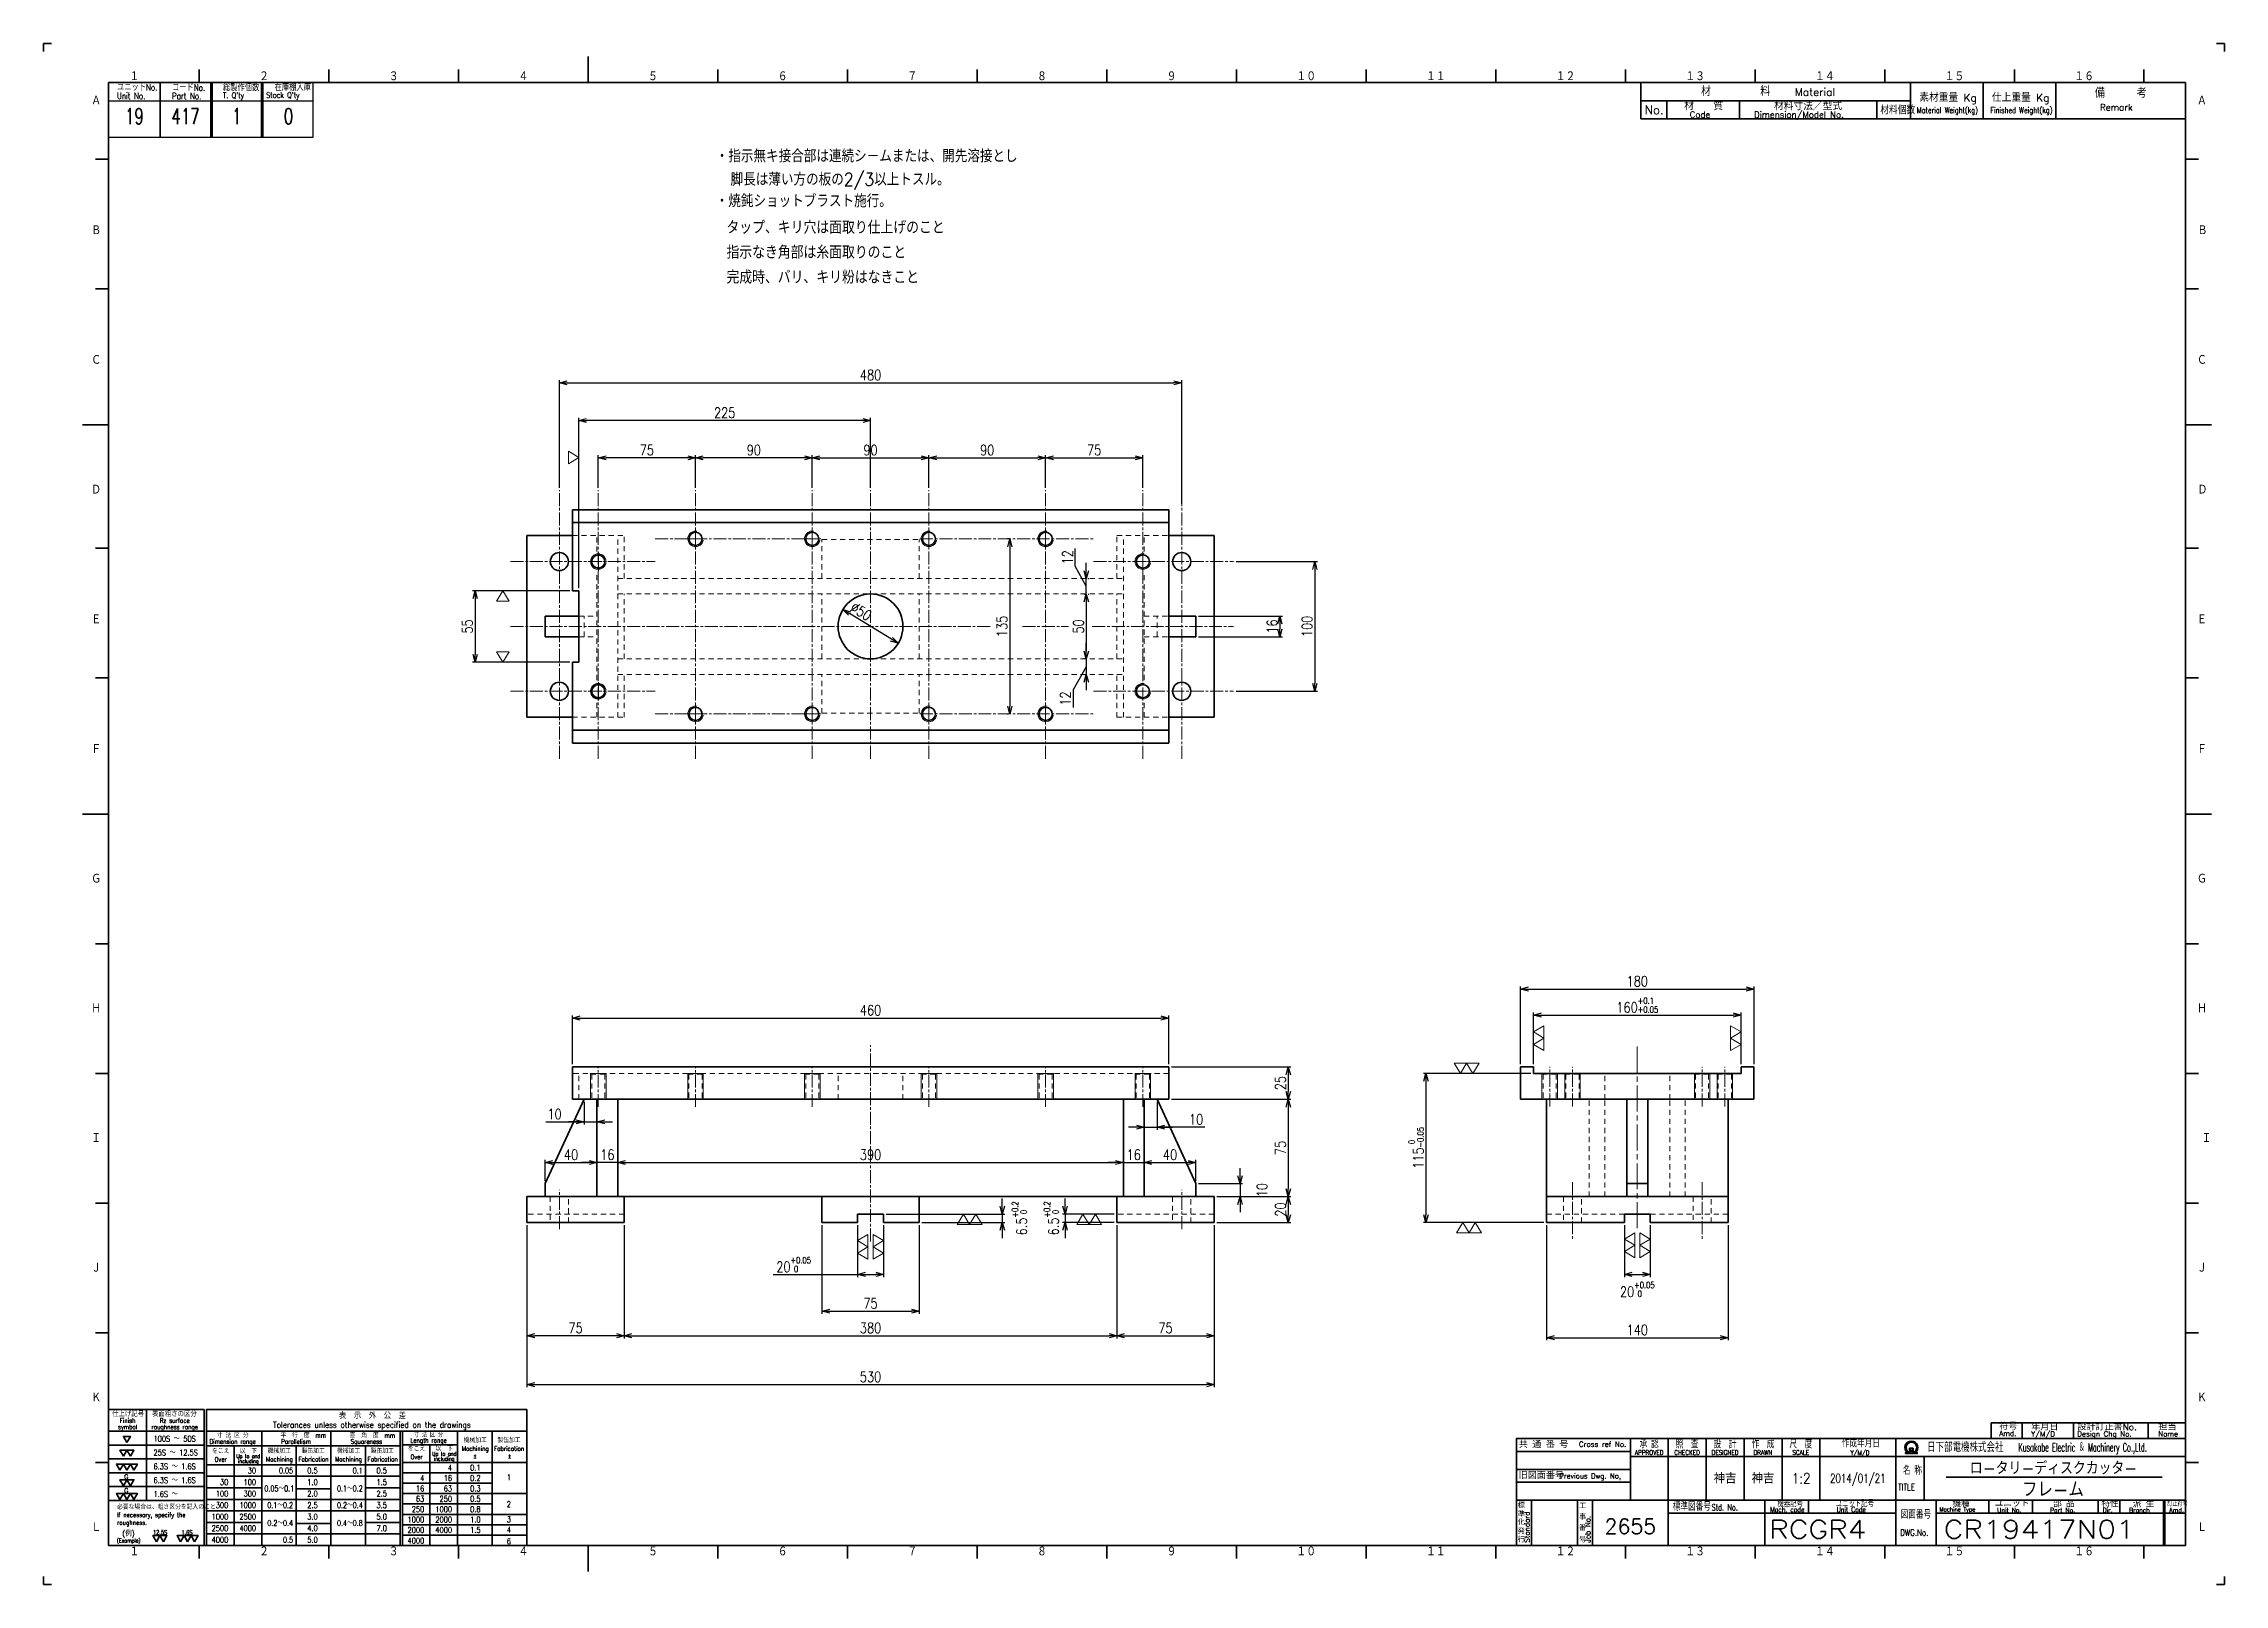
# Model space of a CAD drawing. Header units: millimetres. Extents: x 0 to 1682, y 0 to 1188.
import ezdxf
from ezdxf.enums import TextEntityAlignment as Align

# ---------------------------------------------------------------- set-up
doc = ezdxf.new("R2010")
doc.units = ezdxf.units.MM
doc.header["$LTSCALE"] = 2
for name, pattern in [('GEN7', [15, 10, -1.5, 2, -1.5]), ('GEN7A', [7.5, 5, -0.75, 1, -0.75]), ('HIDDEN2', [3.5, 2, -1.5])]:
    doc.linetypes.add(name, pattern=pattern)
doc.layers.get('0').update_dxf_attribs({"lineweight": 20})
doc.layers.get('DEFPOINTS').update_dxf_attribs({"color": 253})
for name, color, linetype, lineweight in [('2', 5, 'Continuous', 40), ('3A', 6, 'HIDDEN2', 20), ('4', 3, 'Continuous', 13), ('5', 3, 'Continuous', 13), ('6', 7, 'Continuous', 50), ('7', 4, 'GEN7', 13), ('7A', 4, 'GEN7A', 13), ('8', 1, 'Continuous', 13), ('WAKU', 7, 'Continuous', 40)]:
    doc.layers.add(name, color=color, linetype=linetype, lineweight=lineweight)
doc.layers.add('RAHM2', color=1, linetype='Continuous')
doc.styles.add('DIMENSION', font='romans.shx', dxfattribs={"width": 0.8, "bigfont": 'extfont2.shx'})
doc.styles.get("Standard").update_dxf_attribs({"font": 'romans.shx', "width": 0.8, "bigfont": 'extfont2.shx'})
doc.dimstyles.new('GEN-ISO$0', dxfattribs={"dimtxt": 4, "dimasz": 3, "dimexe": 1, "dimexo": 1, "dimgap": 1, "dimtad": 3, "dimrnd": 0.01, "dimdsep": 46, "dimtxsty": 'Standard', "dimblk": 'OPEN30', "dimcen": 0, "dimclrt": 7, "dimazin": 2, "dimtp": 0.1, "dimtm": 0.1, "dimtfac": 0.6, "dimtmove": 2, "dimatfit": 3, "dimldrblk": 'OPEN30', "dimfxl": 1, "dimarcsym": 0})
doc.dimstyles.new('GEN-ISO$3', dxfattribs={"dimtxt": 4, "dimasz": 3, "dimexe": 1, "dimexo": 1, "dimgap": 1, "dimtad": 1, "dimrnd": 0.01, "dimdsep": 46, "dimtxsty": 'Standard', "dimblk": 'OPEN30', "dimcen": 0, "dimclrt": 7, "dimazin": 2, "dimtp": 0.1, "dimtm": 0.1, "dimtfac": 0.6, "dimtmove": 0, "dimatfit": 0, "dimldrblk": 'OPEN30', "dimfxl": 1, "dimarcsym": 0})

msp = doc.modelspace()

# ---------------------------------------------------------------- texts
at = {"layer": '6', "width": 0.9}
for s, p in [('・指示無キ接合部は連続シ－ムまたは、開先溶接とし', (518.398, 1096.429)), ('脚長は薄い方の板の2/3以上トスル。', (529.865, 1078.468)), ('・焼鈍ショットブラスト施行。', (518.398, 1061.833))]:
    msp.add_text(s, height=9.8, dxfattribs=at).set_placement(p)

# ---------------------------------------------------------------- blocks, each defined once
blk = doc.blocks.new('注釈')
at = {"layer": '6', "width": 0.9}
for s, p in [('タップ、キリ穴は面取り仕上げのこと', (0, 19.2)), ('指示なき角部は糸面取りのこと', (0, 9.6)), ('完成時、バリ、キリ粉はなきこと', (0, 0))]:
    blk.add_text(s, height=5, dxfattribs=at).set_placement(p)
blk = doc.blocks.new('A1部品図')
at = {"layer": 'WAKU', "color": 5, "linetype": 'Continuous'}
for p, q in [((3, 594), (0, 594)), ((0, 594), (0, 591)), ((210, 589), (210, 579)), ((838, 594), (841, 594)), ((841, 594), (841, 591)), ((60, 584), (60, 579)), ((110, 584), (110, 579)), ((160, 584), (160, 579)), ((260, 584), (260, 579)), ((310, 584), (310, 579)), ((360, 584), (360, 579)), ((410, 584), (410, 579)), ((460, 584), (460, 579)), ((510, 584), (510, 579)), ((560, 584), (560, 579)), ((610, 584), (610, 579)), ((660, 584), (660, 579)), ((710, 584), (710, 579)), ((760, 584), (760, 579)), ((810, 584), (810, 579)), ((826, 579), (25, 579)), ((25, 579), (25, 15)), ((826, 15), (826, 579)), ((20, 549.5), (25, 549.5)), ((831, 549.5), (826, 549.5)), ((20, 499.5), (25, 499.5)), ((831, 499.5), (826, 499.5)), ((15, 447), (25, 447)), ((836, 447), (826, 447)), ((20, 399.5), (25, 399.5)), ((831, 399.5), (826, 399.5)), ((20, 349.5), (25, 349.5)), ((831, 349.5), (826, 349.5)), ((15, 297), (25, 297)), ((836, 297), (826, 297)), ((20, 247), (25, 247)), ((831, 247), (826, 247)), ((20, 197), (25, 197)), ((831, 197), (826, 197)), ((20, 147), (25, 147)), ((831, 147), (826, 147)), ((20, 97), (25, 97)), ((831, 97), (826, 97)), ((20, 47), (25, 47)), ((831, 47), (826, 47)), ((25, 15), (826, 15)), ((60, 10), (60, 15)), ((110, 10), (110, 15)), ((160, 10), (160, 15)), ((210, 5), (210, 15)), ((260, 10), (260, 15)), ((310, 10), (310, 15)), ((360, 10), (360, 15)), ((410, 10), (410, 15)), ((460, 10), (460, 15)), ((510, 10), (510, 15)), ((560, 10), (560, 15)), ((610, 10), (610, 15)), ((660, 10), (660, 15)), ((710, 10), (710, 15)), ((760, 10), (760, 15)), ((810, 10), (810, 15)), ((0, 3), (0, 0)), ((0, 0), (3, 0)), ((841, 0), (838, 0)), ((841, 3), (841, 0))]:
    blk.add_line(p, q, dxfattribs=at)
at = {"layer": 'WAKU', "color": 7, "linetype": 'Continuous'}
for p, q in [((616, 565), (616, 579)), ((616, 572), (720, 572)), ((626, 565), (626, 572)), ((654, 572), (654, 565)), ((707, 572), (707, 565)), ((720, 579), (720, 565)), ((748, 565), (748, 579)), ((776, 579), (776, 565)), ((616, 565), (826, 565)), ((39.67, 67.4), (39.67, 32.35)), ((25, 59.02), (61.89, 59.02)), ((62.78, 59.02), (186.34, 59.02)), ((84.12, 59.02), (84.12, 15)), ((110.78, 59.02), (110.78, 15)), ((137.45, 15), (137.45, 59.02)), ((138.34, 59.02), (138.34, 15)), ((159.67, 59.02), (159.67, 15)), ((173, 59.02), (173, 15)), ((62.78, 53.37), (137.45, 53.37)), ((73.45, 53.37), (73.45, 15)), ((97.45, 53.37), (97.45, 15)), ((124.12, 53.37), (124.12, 15)), ((138.34, 53.81), (159.67, 53.81)), ((149, 56.35), (149, 56.32)), ((149, 53.81), (149, 15)), ((62.78, 46.11), (137.45, 46.11)), ((138.34, 47), (186.34, 47)), ((25, 32.35), (61.89, 32.35))]:
    blk.add_line(p, q, dxfattribs=at)
at = {"layer": 'WAKU', "color": 3}
for p, q in [((25, 53.68), (61.89, 53.68)), ((25, 48.35), (61.89, 48.35)), ((25, 43.02), (61.89, 43.02)), ((138.34, 43), (173, 43)), ((25, 37.68), (61.89, 37.68)), ((62.78, 41.67), (137.45, 41.67)), ((62.78, 37.22), (84.12, 37.22)), ((97.45, 36.78), (110.78, 36.78)), ((124.12, 37.22), (137.45, 37.22)), ((138.34, 39), (173, 39)), ((138.34, 35), (186.34, 35)), ((62.78, 32.78), (137.45, 32.78)), ((62.78, 28.33), (137.45, 28.33)), ((138.34, 31), (173, 31)), ((138.34, 27), (186.34, 27)), ((62.78, 23.89), (84.12, 23.89)), ((62.78, 19.44), (137.45, 19.44)), ((97.45, 23.44), (110.78, 23.44)), ((124.12, 23.89), (137.45, 23.89)), ((138.34, 23), (186.34, 23)), ((138.34, 19), (186.34, 19))]:
    blk.add_line(p, q, dxfattribs=at)
at = {"layer": 'WAKU', "color": 5}
for points in [[(25, 15), (61.89, 15), (61.89, 67.4), (25, 67.4)], [(62.78, 15), (186.34, 15), (186.34, 67.4), (62.78, 67.4)]]:
    blk.add_lwpolyline(points, close=True, dxfattribs=at)
at = {"layer": 'WAKU', "color": 7, "linetype": 'Continuous'}
for points in [[(30.76, 49.4), (32.11, 51.73), (29.41, 51.73), (30.76, 49.4)], [(32.11, 54.73), (33.46, 57.06), (30.77, 57.06), (32.11, 54.73)], [(33.45, 49.4), (34.8, 51.73), (32.11, 51.73), (33.45, 49.4)], [(29.42, 44.06), (30.77, 46.4), (28.07, 46.4), (29.42, 44.06)], [(32.11, 44.06), (33.46, 46.4), (30.77, 46.4), (32.11, 44.06)], [(34.81, 44.06), (36.15, 46.4), (33.46, 46.4), (34.81, 44.06)], [(29.42, 32.68), (30.77, 35.01), (28.07, 35.01), (29.42, 32.68)], [(30.76, 38.01), (32.11, 40.34), (29.41, 40.34), (30.76, 38.01)], [(32.11, 32.68), (33.46, 35.01), (30.77, 35.01), (32.11, 32.68)], [(33.45, 38.01), (34.8, 40.34), (32.11, 40.34), (33.45, 38.01)], [(34.81, 32.68), (36.15, 35.01), (33.46, 35.01), (34.81, 32.68)], [(43.48, 16.45), (44.83, 18.79), (42.14, 18.79), (43.48, 16.45)], [(46.18, 16.45), (47.52, 18.79), (44.83, 18.79), (46.18, 16.45)], [(52.85, 16.45), (54.2, 18.79), (51.5, 18.79), (52.85, 16.45)], [(55.55, 16.45), (56.89, 18.79), (54.2, 18.79), (55.55, 16.45)], [(58.24, 16.45), (59.59, 18.79), (56.89, 18.79), (58.24, 16.45)]]:
    blk.add_lwpolyline(points, close=True, dxfattribs=at)
at = {"layer": 'WAKU'}
blk.add_blockref('注釈', (263.34, 501.45), dxfattribs=at)
at = {"layer": 'WAKU', "color": 5, "linetype": 'Continuous'}
for s, height, p in [('１', 3.31, (33.1, 579.6)), ('２', 3.31, (83.1, 579.6)), ('３', 3.31, (133.1, 579.6)), ('４', 3.31, (183.1, 579.6)), ('５', 3.31, (233.1, 579.6)), ('６', 3.31, (283.1, 579.6)), ('７', 3.31, (333.1, 579.6)), ('８', 3.31, (383.1, 579.6)), ('９', 3.31, (433.1, 579.6)), ('１０', 3.311, (483.1, 579.6)), ('１１', 3.311, (533.1, 579.6)), ('１２', 3.311, (583.1, 579.6)), ('１３', 3.311, (633.1, 579.6)), ('１４', 3.311, (683.1, 579.6)), ('１５', 3.311, (733.1, 579.6)), ('１６', 3.311, (783.1, 579.6)), ('Ａ', 3.31, (18.36, 570.24)), ('Ａ', 3.31, (830.43, 570.24)), ('Ｂ', 3.31, (18.36, 520.24)), ('Ｂ', 3.31, (830.65, 520.24)), ('Ｃ', 3.31, (18.36, 470.24)), ('Ｃ', 3.31, (830.43, 470.24)), ('Ｄ', 3.31, (18.36, 420.24)), ('Ｄ', 3.31, (830.65, 420.24)), ('Ｅ', 3.31, (18.36, 370.24)), ('Ｅ', 3.31, (830.43, 370.24)), ('Ｆ', 3.31, (18.36, 320.24)), ('Ｆ', 3.31, (830.43, 320.24)), ('Ｇ', 3.31, (18.36, 270.24)), ('Ｇ', 3.31, (830.43, 270.24)), ('Ｈ', 3.31, (18.36, 220.24)), ('Ｈ', 3.31, (830.43, 220.24)), ('Ｉ', 3.31, (18.36, 170.24)), ('Ｉ', 3.31, (832.19, 170.24)), ('Ｊ', 3.31, (18.36, 120.24)), ('Ｊ', 3.31, (830.43, 120.24)), ('Ｋ', 3.31, (18.36, 70.24)), ('Ｋ', 3.31, (830.43, 70.24)), ('Ｌ', 3.31, (18.36, 20.24)), ('Ｌ', 3.31, (830.43, 20.24)), ('１', 3.31, (33.1, 10.87)), ('２', 3.31, (83.1, 10.87)), ('３', 3.31, (133.1, 10.87)), ('４', 3.31, (183.1, 10.87)), ('５', 3.31, (233.1, 10.87)), ('６', 3.31, (283.1, 10.87)), ('７', 3.31, (333.1, 10.87)), ('８', 3.31, (383.1, 10.87)), ('９', 3.31, (433.1, 10.87)), ('１０', 3.311, (483.1, 10.87)), ('１１', 3.311, (533.1, 10.87)), ('１２', 3.311, (583.1, 10.87)), ('１３', 3.311, (633.1, 10.87)), ('１４', 3.311, (683.1, 10.87)), ('１５', 3.311, (733.1, 10.87)), ('１６', 3.311, (783.1, 10.87))]:
    blk.add_text(s, height=height, dxfattribs=at).set_placement(p)
at = {"layer": 'WAKU', "color": 7, "linetype": 'Continuous'}
for s, height, p in [('材\u3000\u3000\u3000\u3000\u3000料', 3.311, (639.18, 573.82)), ('Material', 3, (675.34, 573.82)), ('素材重量 Kg', 3, (723.35, 571.63)), ('仕上重量 Kg', 3, (751.35, 571.63)), ('備     考', 3.311, (791.08, 573.21)), ('No.', 3.311, (617.5, 566.82)), ('材\u3000\u3000質', 3, (632.68, 568.39)), ('Code', 2.4, (634.82, 565.45)), ('Dimension/Model No.', 2.4, (659.65, 565.45)), ('材料寸法／型式', 3, (667.33, 568.39)), ('Remark', 2.5, (793.03, 568.16))]:
    blk.add_text(s, height=height, dxfattribs=at).set_placement(p)
for s, height, width, p in [('材料個数', 3, 0.8, (708.32, 566.79)), ('Material Weight(kg)', 2.2, 0.68, (722.37, 567.25)), ('Finished Weight(kg)', 2.2, 0.68, (750.74, 567.25)), ('25S ～ 12.5S', 2.2222, 0.8, (42.38, 49.69)), ('100S ～ 50S', 2.222, 0.8, (42.38, 55.03)), ('6.3S ～ 1.6S', 2.2222, 0.8, (42.38, 44.36)), ('0.1', 2.222, 0.8, (164.48, 43.86)), ('0.2', 2.222, 0.8, (164.48, 39.86)), ('1', 2.22, 0.8, (178.61, 40.16)), ('6.3S ～ 1.6S', 2.2222, 0.8, (42.38, 39.03)), ('1.6S ～ ', 2.222, 0.8, (42.38, 33.69)), ('0.3', 2.222, 0.8, (164.48, 35.86)), ('0.5', 2.222, 0.8, (164.48, 31.86)), ('必要な場合は、粗さ区分を記入のこと', 1.7778, 0.9, (28.31, 28.95)), ('If necessary, specify the', 1.7778, 0.8, (28.31, 25.9)), ('0.8', 2.222, 0.8, (164.48, 27.86)), ('1.0', 2.222, 0.8, (164.48, 23.86)), ('2', 2.22, 0.8, (178.61, 29.8)), ('3', 2.22, 0.8, (178.61, 23.94)), ('(Example)', 1.524, 0.8, (28.22, 16.1)), ('roughness.', 1.778, 0.8, (28.31, 22.94)), ('(例)', 2.032, 0.9, (30.33, 18.61)), ('12.5S', 1.6, 0.8, (42.19, 19.27)), ('1.6S', 1.6, 0.8, (53.16, 19.27)), ('1.5', 2.222, 0.8, (164.48, 19.86)), ('4', 2.22, 0.8, (178.61, 19.94)), ('6', 2.22, 0.8, (178.61, 15.5))]:
    blk.add_text(s, height=height, dxfattribs=dict(at, width=width)).set_placement(p)
for s, height, width, p in [('仕上げ記号', 1.956, 0.9, (32.58, 64.69)), ('symbol', 1.778, 0.8, (32.39, 59.78)), ('Finish', 1.778, 0.8, (32.39, 62.28)), ('roughness range', 1.7778, 0.8, (50.55, 59.78)), ('表面粗さの区分', 1.956, 0.9, (50.44, 64.69)), ('Rz surface', 1.778, 0.8, (50.55, 62.28)), ('Tolerances unless otherwise specified on the drawings', 2.2857, 0.9, (126.61, 60.36)), ('表\u3000示\u3000外\u3000公\u3000差', 2.286, 0.9, (126.81, 63.87)), ('Dimension range', 1.7778, 0.8, (72.91, 54.19)), ('をこえ', 1.778, 0.9, (68.29, 50.49)), ('寸 法 区 分', 1.778, 0.9, (72.91, 56.54)), ('以\u3000下', 1.778, 0.9, (78.96, 50.49)), ('機械加工', 1.778, 0.9, (90.92, 50.59)), ('Parallelism', 1.7778, 0.8, (97.36, 54.19)), ('平\u3000行\u3000度\u3000mm', 1.778, 0.9, (100.13, 56.54)), ('製缶加工', 1.778, 0.9, (103.94, 50.59)), ('機械加工', 1.778, 0.9, (117.58, 50.59)), ('Squareness', 1.778, 0.8, (124.45, 54.19)), ('直\u3000角\u3000度\u3000mm', 1.778, 0.9, (126.79, 56.54)), ('製缶加工', 1.778, 0.9, (130.6, 50.59)), ('をこえ', 1.778, 0.9, (143.84, 51.44)), ('Length range', 1.7778, 0.8, (148.46, 54.63)), ('寸 法 区 分', 1.778, 0.8, (148.46, 56.76)), ('Up to and', 1.524, 0.8, (154.5, 49.6)), ('以\u3000下', 1.778, 0.9, (154.51, 51.44)), ('Machining', 1.778, 0.8, (166.47, 51.47)), ('機械加工', 1.778, 0.9, (166.47, 54.67)), ('Fabrication', 1.7778, 0.8, (179.52, 51.47)), ('製缶加工', 1.778, 0.9, (179.47, 54.67)), ('Over', 1.778, 0.8, (68.29, 47.28)), ('Up to and', 1.524, 0.75, (78.94, 48.65)), ('including', 1.524, 0.8, (78.96, 46.72)), ('Machining', 1.778, 0.8, (90.92, 47.37)), ('Fabrication', 1.7778, 0.8, (104.08, 47.37)), ('Machining', 1.778, 0.8, (117.58, 47.37)), ('Fabrication', 1.7778, 0.8, (130.75, 47.37)), ('Over', 1.778, 0.8, (143.84, 48.23)), ('including', 1.524, 0.8, (154.51, 47.67)), ('%%P', 1.778, 0.9, (166.37, 48.6)), ('%%P', 1.778, 0.9, (179.7, 48.6))]:
    blk.add_text(s, height=height, dxfattribs=dict(at, width=width)).set_placement(p, align=Align.CENTER)
for p in [(32.67, 40.59), (32.67, 35.25)]:
    blk.add_text('G', height=1.78, dxfattribs=at).set_placement(p, align=Align.RIGHT)
for s, height, width, p in [('30', 2.222, 0.8, (81.95, 42.75)), ('0.05', 2.222, 0.7, (96.21, 42.75)), ('0.5', 2.222, 0.8, (105.71, 42.75)), ('0.1', 2.222, 0.7, (123.09, 42.75)), ('0.5', 2.222, 0.8, (132.38, 42.75)), ('4', 2.22, 0.8, (146.78, 39.86)), ('16', 2.222, 0.8, (157.51, 39.86)), ('4', 2.22, 0.8, (157.51, 43.86)), ('100', 2.222, 0.8, (71.23, 33.86)), ('30', 2.222, 0.8, (71.23, 38.31)), ('300', 2.222, 0.8, (81.95, 33.86)), ('100', 2.222, 0.8, (81.95, 38.31)), ('0.05～0.1', 2.222, 0.7, (96.64, 35.85)), ('2.0', 2.222, 0.8, (105.71, 33.86)), ('1.0', 2.222, 0.8, (105.71, 38.31)), ('0.1～0.2', 2.222, 0.7, (123.09, 35.85)), ('2.5', 2.222, 0.8, (132.38, 33.86)), ('1.5', 2.222, 0.8, (132.38, 38.31)), ('63', 2.222, 0.8, (146.78, 31.86)), ('16', 2.222, 0.8, (146.78, 35.86)), ('250', 2.222, 0.8, (157.51, 31.86)), ('63', 2.222, 0.8, (157.51, 35.86)), ('1000', 2.222, 0.8, (71.23, 24.97)), ('300', 2.222, 0.8, (71.23, 29.42)), ('2500', 2.222, 0.8, (81.95, 24.97)), ('1000', 2.222, 0.8, (81.95, 29.42)), ('0.1～0.2', 2.222, 0.7, (96.21, 29.42)), ('2.5', 2.222, 0.8, (105.71, 29.42)), ('3.0', 2.222, 0.8, (105.71, 24.97)), ('0.2～0.4', 2.222, 0.7, (123.09, 29.42)), ('3.5', 2.222, 0.8, (132.38, 29.42)), ('5.0', 2.222, 0.8, (132.38, 24.97)), ('1000', 2.222, 0.8, (146.78, 23.86)), ('250', 2.222, 0.8, (146.78, 27.86)), ('2000', 2.222, 0.8, (157.51, 23.86)), ('1000', 2.222, 0.8, (157.51, 27.86)), ('2500', 2.222, 0.8, (71.23, 20.53)), ('4000', 2.222, 0.8, (71.23, 16.09)), ('4000', 2.222, 0.8, (81.95, 20.53)), ('0.2～0.4', 2.222, 0.7, (96.21, 22.53)), ('0.5', 2.222, 0.7, (96.21, 16.09)), ('4.0', 2.222, 0.8, (105.71, 20.53)), ('5.0', 2.222, 0.8, (105.71, 16.09)), ('0.4～0.8', 2.222, 0.7, (123.09, 22.53)), ('7.0', 2.222, 0.8, (132.38, 20.53)), ('2000', 2.222, 0.8, (146.78, 19.86)), ('4000', 2.222, 0.8, (146.78, 15.74)), ('4000', 2.222, 0.8, (157.51, 19.86))]:
    blk.add_text(s, height=height, dxfattribs=dict(at, width=width)).set_placement(p, align=Align.RIGHT)
blk = doc.blocks.new('A1表題欄')
at = {"layer": 'RAHM2', "color": 5, "linetype": 'Continuous'}
for p, q in [((-722, 543), (-722, 564)), ((-801, 543), (-761.5, 543)), ((-761.5, 543), (-722, 543))]:
    blk.add_line(p, q, dxfattribs=at)
at = {"layer": 'RAHM2', "color": 7, "linetype": 'Continuous'}
for p, q in [((-801, 557), (-761.5, 557)), ((-761.5, 557), (-722, 557))]:
    blk.add_line(p, q, dxfattribs=at)
at = {"layer": 'WAKU', "linetype": 'Continuous'}
for p, q in [((-781, 564), (-781, 543)), ((-761.5, 564), (-761.5, 543)), ((-761, 564), (-761, 543)), ((-742, 564), (-742, 543)), ((-741.5, 564), (-741.5, 543))]:
    blk.add_line(p, q, dxfattribs=at)
at = {"layer": 'WAKU'}
for p, q in [((-75, 47.26), (0, 47.26)), ((-75, 41.26), (-75, 47.26)), ((-63, 47.26), (-63, 41.26)), ((-43.2, 47.26), (-43.2, 41.26)), ((-14.4, 47.26), (-14.4, 41.26)), ((-257.95, 36.26), (-214.07, 36.26)), ((-214.07, 41.26), (-214.07, 17.42)), ((-214.07, 34.26), (0, 34.26)), ((-199.45, 41.26), (-199.45, 0)), ((-184.82, 41.26), (-184.82, 17.42)), ((-170.2, 41.26), (-170.2, 17.42)), ((-155.57, 41.26), (-155.57, 17.42)), ((-140.95, 41.26), (-140.95, 17.42)), ((-140.95, 34.26), (-140.95, 17.42)), ((-111.7, 41.26), (-111.7, 0)), ((-111.7, 34.26), (-111.7, 34.26)), ((-100.83, 34.26), (-100.83, 17.42)), ((-257.95, 29.34), (-214.07, 29.34)), ((-92.27, 26.35), (-8.97, 26.35)), ((-257.95, 24.34), (-214.07, 24.34)), ((-257.95, 17.42), (0, 17.42)), ((-252.23, 17.42), (-252.23, 0)), ((-234.41, 17.42), (-234.41, 0)), ((-228.7, 17.42), (-228.7, 0)), ((-162.27, 17.42), (-162.27, 0)), ((-145.41, 17.42), (-145.41, 12.42)), ((-96.17, 17.42), (-96.17, 0)), ((-75.85, 17.42), (-75.85, 12.42)), ((-59, 17.42), (-59, 12.42)), ((-33.71, 17.42), (-33.71, 12.42)), ((-25.28, 17.42), (-25.28, 12.42)), ((-199.45, 12.42), (-111.7, 12.42)), ((-96.17, 12.42), (0, 12.42))]:
    blk.add_line(p, q, dxfattribs=at)
at = {"layer": 'WAKU', "color": 7, "linetype": 'Continuous'}
for p, q in [((-8.43, 0), (-8.43, 17.42)), ((-7.93, 0), (-7.93, 17.42))]:
    blk.add_line(p, q, dxfattribs=at)
at = {"layer": 'WAKU', "color": 5}
blk.add_lwpolyline([(0, 41.26), (-257.95, 41.26), (-257.95, 0)], dxfattribs=at)
at = {"layer": 'WAKU'}
for points in [[(-107.98, 35.4), (-106.78, 35.4), (-106.78, 36.01)], [(-107.98, 35.58), (-107.03, 35.58), (-107.03, 35.91)], [(-107.28, 35.82), (-107.28, 35.75), (-107.98, 35.75), (-107.98, 35.4)], [(-106.38, 37.51), (-106.38, 35.4), (-105.08, 35.4), (-105.08, 37.51), (-106.38, 37.51)], [(-106.23, 37.36), (-106.23, 36.53), (-105.23, 36.53), (-105.23, 37.36), (-106.23, 37.36)], [(-105.23, 36.38), (-105.23, 35.55), (-106.23, 35.55), (-106.23, 36.38), (-105.23, 36.38)], [(-104.68, 35.98), (-104.68, 35.4), (-103.42, 35.4), (-103.42, 35.75), (-104.15, 35.75), (-104.15, 35.8)], [(-104.43, 35.87), (-104.43, 35.58), (-103.42, 35.58)]]:
    blk.add_lwpolyline(points, dxfattribs=at)
for radius, start, end in [(2.5, 308.27062, 230.89517), (2.28, 303.99488, 234.40132), (2.06, 299.8294, 238.47561)]:
    blk.add_arc((-105.7, 37.76), radius, start, end, dxfattribs=at)
at = {"layer": 'RAHM2', "color": 7, "linetype": 'Continuous', "width": 0.8}
for s, height, p in [('ユニットNo.', 2.5, (-797.71, 560.92)), ('総製作個数', 2.5, (-756.83, 560.72)), ('在庫棚入庫', 2.5, (-736.92, 560.82)), ('Unit No.', 2.5, (-797.71, 557.64)), ('コードNo.', 2.5, (-776.48, 560.81)), ('Part No.', 2.5, (-776.48, 557.53)), ("T. Q'ty", 2.2, (-756.83, 557.96)), ("Stock Q'ty", 2.2, (-740.2, 558.06))]:
    blk.add_text(s, height=height, dxfattribs=at).set_placement(p)
at = {"layer": 'WAKU'}
for s, height, p in [('Amd.', 2, (-71.83, 42.2)), ('符号', 2.5, (-71.83, 44.63)), ('Y/M/D', 2, (-59.51, 41.97)), ('年月日', 2.5, (-59.51, 44.4)), ('設計訂正書No.', 2.5, (-41.71, 44.44)), ('Design Chg No.', 2, (-41.71, 42.01)), ('担当', 2.5, (-10.5, 44.44)), ('Name', 2, (-10.5, 42.01)), ('旧図面番号', 2.5, (-257.15, 25.71)), ('機種', 2.4, (-89.92, 14.76)), ('ユニット', 2.4, (-73.61, 14.96)), ('部 品', 2.4, (-51.07, 14.79)), ('特性', 2.4, (-32.45, 14.78)), ('派 生', 2.4, (-20.35, 14.72)), ('化', 2, (-257.56, 7.95)), ('標', 2, (-257.56, 14.43)), ('準', 2, (-257.56, 11.11)), ('事', 2, (-233.85, 9.93)), ('工', 2, (-233.85, 14.24)), ('Unit No.', 1.7, (-72.61, 12.76)), ('Part No.', 1.7, (-52.19, 12.76)), ('Dir.', 1.7, (-31.91, 12.76)), ('Branch', 1.7, (-21.72, 12.76)), ('発', 2, (-257.56, 4.47)), ('行', 2, (-257.56, 1.24)), ('番', 2, (-233.85, 5.76)), ('号', 2, (-233.85, 1.24))]:
    blk.add_text(s, height=height, dxfattribs=at).set_placement(p)
for s, height, p in [('共 通 番 号', 2.5, (-247.55, 39.14)), ('Cross ref No.', 2, (-224.77, 39.04))]:
    blk.add_text(s, height=height, dxfattribs=at).set_placement(p, align=Align.MIDDLE)
for s, height, width, p in [('APPROVED', 1.8, 0.8, (-206.82, 35.85)), ('承 認', 3, 0.7, (-206.82, 39.35)), ('CHECKED', 1.8, 0.8, (-192.2, 35.85)), ('照  査', 3, 0.7, (-192.2, 39.35)), ('DESIGNED', 1.8, 0.8, (-177.57, 35.85)), ('設  計', 3, 0.7, (-177.57, 39.35)), ('作  成', 3, 0.7, (-162.95, 39.35)), ('DRAWN', 1.8, 0.8, (-162.95, 35.85)), ('尺  度', 3, 0.7, (-148.33, 39.35)), ('SCALE', 1.8, 0.8, (-148.33, 35.85)), ('DWG.No.', 2.5, 0.8, (-104.59, 4.96))]:
    blk.add_text(s, height=height, dxfattribs=dict(at, width=width)).set_placement(p, align=Align.MIDDLE)
for s, height, width, p in [('作成年月日', 3, 0.7, (-132.51, 37.82)), ('Y/M/D', 1.8, 0.8, (-129.21, 34.87)), ('Kusakabe Electric ＆ Machinery Co.,Ltd.', 3.3108, 0.5, (-64.44, 36.19)), ('Previous Dwg. No,', 2, 0.97, (-241.46, 25.8)), ('名 称', 3, 0.7, (-108.94, 27.33)), ('機器記号', 2.5, 0.7, (-157.35, 14.77)), ('ユニット記号', 2.5, 0.7, (-134.86, 14.85)), ('TITLE', 2.5, 0.8, (-110.82, 21.25)), ('標準図番号', 3, 0.7, (-197.74, 13.44)), ('Std. No.', 2.5, 0.7, (-182.77, 13.44)), ('Mach. code', 2, 0.7, (-160.14, 12.83)), ('Unit Code', 2, 0.7, (-134.55, 12.83)), ('図面番号', 3, 0.7, (-109.85, 10.37)), ('Machine Type', 1.7, 0.9, (-94.85, 13.05))]:
    blk.add_text(s, height=height, dxfattribs=dict(at, width=width)).set_placement(p)
at = {"layer": 'WAKU', "width": 0.844147}
blk.add_text('日下部電機株式会社', height=3.311, dxfattribs=at).set_placement((-99.65, 36.06), (-70.21, 36.06), align=Align.FIT)
at = {"layer": 'WAKU', "color": 7, "linetype": 'Continuous', "width": 0.7}
blk.add_text('訂正符号', height=2, dxfattribs=at).set_placement((-6.99, 15.16))
at = {"layer": 'WAKU'}
for s, p in [('Standard', (-252.93, 1.05)), ('Job No.', (-229.5, 1.05))]:
    blk.add_text(s, height=2, rotation=90, dxfattribs=at).set_placement(p)
at = {"layer": 'WAKU', "color": 7, "linetype": 'Continuous'}
blk.add_text('Amd.', height=1.7, dxfattribs=at).set_placement((-6.26, 12.76))
at = {"layer": 'WAKU', "linetype": 'Continuous', "width": 0.7}
for tag, p in [('GEN-TITLE-UN', (-791, 551.01)), ('GEN-TITLE-PT', (-771.25, 551)), ('GEN-TITLE-QT', (-751.51, 551)), ('GEN-TITLE-STO', (-731.57, 551))]:
    blk.add_attdef(tag, text='', height=6, dxfattribs=at).set_placement(p, align=Align.MIDDLE)
at = {"layer": 'WAKU'}
for tag, height, width, p in [('GEN-TITLE-CRO', 4, 0.8, (-236.01, 32.8)), ('GEN-TITLE-SCA', 4, 0.85, (-148.21, 25.85)), ('HEADER1', 5, 0.9, (-50.88, 30.15)), ('GEN-TITLE-PRE', 4, 0.8, (-236.01, 20.88)), ('HEADER2', 6, 0.9, (-51.11, 21.68))]:
    blk.add_attdef(tag, text='', height=height, dxfattribs=dict(at, width=width)).set_placement(p, align=Align.MIDDLE)
for tag, p in [('GEN-TITLE-APP｛3.4｝', (-206.8, 26.09)), ('GEN-TITLE-CHE｛3.4｝', (-192.17, 26.09)), ('GEN-TITLE-DES｛3.4｝', (-177.55, 26.09)), ('GEN-TITLE-DRA｛3.4｝', (-162.93, 26.09))]:
    blk.add_attdef(tag, text='', height=4, dxfattribs=at).set_placement(p, align=Align.MIDDLE)
at = {"layer": 'WAKU', "width": 0.7}
blk.add_attdef('GEN-TITLE-DAT', text='', height=3.5, dxfattribs=at).set_placement((-126.36, 24.1), align=Align.CENTER)
blk.add_attdef('GEN-TITLE-DAT1{4.4}', text='', height=3.5, dxfattribs=at).set_placement((-243.52, 8.71), align=Align.MIDDLE_CENTER)
at = {"layer": 'WAKU', "color": 5}
blk.add_attdef('HEADER6', text='', height=5.8, dxfattribs=at).set_placement((-214.07, 2.7), align=Align.BOTTOM_CENTER)
at = {"layer": 'WAKU', "style": 'DIMENSION', "width": 1.2}
blk.add_attdef('HEADER13', text='', height=7.02, dxfattribs=at).set_placement((-196.44, 6.21), align=Align.MIDDLE_LEFT)
at = {"layer": 'WAKU', "color": 5, "style": 'DIMENSION', "width": 1.2}
for tag, p in [('HEADER12', (-160.55, 6.21)), ('GEN-TITLE-DWG', (-93.21, 6.21))]:
    blk.add_attdef(tag, text='', height=7.02, dxfattribs=at).set_placement(p, align=Align.MIDDLE_LEFT)
at = {"layer": 'WAKU', "color": 5, "style": 'DIMENSION'}
blk.add_attdef('GEN-TITLE-Amd', text='', height=7.02, dxfattribs=at).set_placement((-3.96, 6.21), align=Align.MIDDLE)
blk = doc.blocks.new('A$C528440B9')
at = {"layer": '2'}
blk.add_circle((7.1, 7.1), 5.05, dxfattribs=at)
at = {"layer": '4'}
blk.add_arc((7.1, 7.1), 6, 80, 350, dxfattribs=at)
at = {"layer": '7A'}
for p, q in [((0, 7.1), (14.1, 7.1)), ((7.1, 0), (7.1, 14.1))]:
    blk.add_line(p, q, dxfattribs=at)
blk = doc.blocks.new('A$C78BB0BDA')
at = {"layer": '4'}
blk.add_blockref('A$C528440B9', (0, 0), dxfattribs=at)
blk = doc.blocks.new('_Open30')
at = {"color": 0, "linetype": 'ByBlock', "lineweight": -2}
for p, q in [((-1, 0.27), (0, 0)), ((0, 0), (-1, -0.27)), ((0, 0), (-1, 0))]:
    blk.add_line(p, q, dxfattribs=at)
blk = doc.blocks.new('*D10')
at = {"layer": '5', "color": 0, "lineweight": -2, "transparency": 16777216}
for p, q in [((627.8, 277), (627.8, 237)), ((647.8, 277), (647.8, 237)), ((562.8, 239), (627.8, 239)), ((633.8, 239), (641.8, 239))]:
    blk.add_line(p, q, dxfattribs=at)
at = {"layer": 'DEFPOINTS', "color": 0, "transparency": 16777216}
for p in [(627.8, 279), (647.8, 279), (647.8, 239)]:
    blk.add_point(p, dxfattribs=at)
at = {"layer": '5', "color": 0, "lineweight": -2, "transparency": 16777216, "xscale": 6, "yscale": 6, "zscale": 6, "rotation": 180}
blk.add_blockref('_Open30', (627.8, 239), dxfattribs=at)
at = {"layer": '5', "color": 0, "lineweight": -2, "transparency": 16777216, "xscale": 6, "yscale": 6, "zscale": 6}
blk.add_blockref('_Open30', (647.8, 239), dxfattribs=at)
at = {"layer": '5', "color": 7, "transparency": 16777216, "insert": (578.5, 246.6), "char_height": 8, "attachment_point": 5}
blk.add_mtext('20{\\H4.800000;\\S+0.05^  0;}', dxfattribs=at)
blk = doc.blocks.new('yi')
at = {"layer": '8'}
for p, q in [((-2.4, 4), (7.2, 4)), ((-2.4, 4), (0, 0)), ((2.4, 4), (0, 0)), ((4.8, 0), (2.4, 4)), ((7.2, 4), (4.8, 0))]:
    blk.add_line(p, q, dxfattribs=at)
blk = doc.blocks.new('*D12')
at = {"layer": '5', "color": 0, "lineweight": -2, "transparency": 16777216}
for p, q in [((739.4, 291.5), (739.4, 297.5)), ((649.8, 285.5), (741.4, 285.5)), ((677.3, 279), (741.4, 279)), ((739.4, 285.5), (739.4, 279)), ((739.4, 273), (739.4, 267))]:
    blk.add_line(p, q, dxfattribs=at)
at = {"layer": 'DEFPOINTS', "color": 0, "transparency": 16777216}
for p in [(647.8, 285.5), (675.3, 279), (739.4, 279)]:
    blk.add_point(p, dxfattribs=at)
at = {"layer": '5', "color": 0, "lineweight": -2, "transparency": 16777216, "xscale": 6, "yscale": 6, "zscale": 6}
for p, rotation in [((739.4, 285.5), 270), ((739.4, 279), 90)]:
    blk.add_blockref('_Open30', p, dxfattribs=dict(at, rotation=rotation))
at = {"layer": '5', "color": 7, "transparency": 16777216, "insert": (752.6, 282.2), "char_height": 8, "attachment_point": 5, "rotation": 90}
blk.add_mtext('6.5{\\H4.800000;\\S+0.2^  0;}', dxfattribs=at)
blk = doc.blocks.new('*D13')
at = {"layer": '5', "color": 0, "lineweight": -2, "transparency": 16777216}
for p, q in [((600.3, 277), (600.3, 208.7)), ((675.3, 277), (675.3, 208.7)), ((606.3, 210.7), (669.3, 210.7))]:
    blk.add_line(p, q, dxfattribs=at)
at = {"layer": 'DEFPOINTS', "color": 0, "transparency": 16777216}
for p in [(600.3, 279), (675.3, 279), (675.3, 210.7)]:
    blk.add_point(p, dxfattribs=at)
at = {"layer": '5', "color": 0, "lineweight": -2, "transparency": 16777216, "xscale": 6, "yscale": 6, "zscale": 6, "rotation": 180}
blk.add_blockref('_Open30', (600.3, 210.7), dxfattribs=at)
at = {"layer": '5', "color": 0, "lineweight": -2, "transparency": 16777216, "xscale": 6, "yscale": 6, "zscale": 6}
blk.add_blockref('_Open30', (675.3, 210.7), dxfattribs=at)
at = {"layer": '5', "color": 7, "transparency": 16777216, "insert": (637.8, 216.7), "char_height": 8, "attachment_point": 5}
blk.add_mtext('75', dxfattribs=at)
blk = doc.blocks.new('*D14')
at = {"layer": '5', "color": 0, "lineweight": -2, "transparency": 16777216}
for p, q in [((447.8, 277), (447.8, 189.7)), ((827.8, 277), (827.8, 189.7)), ((453.8, 191.7), (821.8, 191.7))]:
    blk.add_line(p, q, dxfattribs=at)
at = {"layer": 'DEFPOINTS', "color": 0, "transparency": 16777216}
for p in [(447.8, 279), (827.8, 279), (827.8, 191.7)]:
    blk.add_point(p, dxfattribs=at)
at = {"layer": '5', "color": 0, "lineweight": -2, "transparency": 16777216, "xscale": 6, "yscale": 6, "zscale": 6, "rotation": 180}
blk.add_blockref('_Open30', (447.8, 191.7), dxfattribs=at)
at = {"layer": '5', "color": 0, "lineweight": -2, "transparency": 16777216, "xscale": 6, "yscale": 6, "zscale": 6}
blk.add_blockref('_Open30', (827.8, 191.7), dxfattribs=at)
at = {"layer": '5', "color": 7, "transparency": 16777216, "insert": (637.8, 197.7), "char_height": 8, "attachment_point": 5}
blk.add_mtext('380', dxfattribs=at)
blk = doc.blocks.new('*D15')
at = {"layer": '5', "color": 0, "lineweight": -2, "transparency": 16777216}
for p, q in [((372.8, 277), (372.8, 189.7)), ((447.8, 275), (447.8, 189.7)), ((441.8, 191.7), (378.8, 191.7))]:
    blk.add_line(p, q, dxfattribs=at)
at = {"layer": 'DEFPOINTS', "color": 0, "transparency": 16777216}
for p in [(372.8, 279), (447.8, 277), (372.8, 191.7)]:
    blk.add_point(p, dxfattribs=at)
at = {"layer": '5', "color": 0, "lineweight": -2, "transparency": 16777216, "xscale": 6, "yscale": 6, "zscale": 6, "rotation": 180}
blk.add_blockref('_Open30', (372.8, 191.7), dxfattribs=at)
at = {"layer": '5', "color": 0, "lineweight": -2, "transparency": 16777216, "xscale": 6, "yscale": 6, "zscale": 6}
blk.add_blockref('_Open30', (447.8, 191.7), dxfattribs=at)
at = {"layer": '5', "color": 7, "transparency": 16777216, "insert": (410.3, 197.7), "char_height": 8, "attachment_point": 5}
blk.add_mtext('75', dxfattribs=at)
blk = doc.blocks.new('*D16')
at = {"layer": '5', "color": 0, "lineweight": -2, "transparency": 16777216}
for p, q in [((827.8, 275), (827.8, 189.7)), ((902.8, 277), (902.8, 189.7)), ((833.8, 191.7), (896.8, 191.7))]:
    blk.add_line(p, q, dxfattribs=at)
at = {"layer": 'DEFPOINTS', "color": 0, "transparency": 16777216}
for p in [(827.8, 277), (902.8, 279), (902.8, 191.7)]:
    blk.add_point(p, dxfattribs=at)
at = {"layer": '5', "color": 0, "lineweight": -2, "transparency": 16777216, "xscale": 6, "yscale": 6, "zscale": 6, "rotation": 180}
blk.add_blockref('_Open30', (827.8, 191.7), dxfattribs=at)
at = {"layer": '5', "color": 0, "lineweight": -2, "transparency": 16777216, "xscale": 6, "yscale": 6, "zscale": 6}
blk.add_blockref('_Open30', (902.8, 191.7), dxfattribs=at)
at = {"layer": '5', "color": 7, "transparency": 16777216, "insert": (865.3, 197.7), "char_height": 8, "attachment_point": 5}
blk.add_mtext('75', dxfattribs=at)
blk = doc.blocks.new('*D17')
at = {"layer": '5', "color": 0, "lineweight": -2, "transparency": 16777216}
for p, q in [((372.8, 275), (372.8, 152)), ((902.8, 275), (902.8, 152)), ((378.8, 154), (896.8, 154))]:
    blk.add_line(p, q, dxfattribs=at)
at = {"layer": 'DEFPOINTS', "color": 0, "transparency": 16777216}
for p in [(372.8, 277), (902.8, 277), (902.8, 154)]:
    blk.add_point(p, dxfattribs=at)
at = {"layer": '5', "color": 0, "lineweight": -2, "transparency": 16777216, "xscale": 6, "yscale": 6, "zscale": 6, "rotation": 180}
blk.add_blockref('_Open30', (372.8, 154), dxfattribs=at)
at = {"layer": '5', "color": 0, "lineweight": -2, "transparency": 16777216, "xscale": 6, "yscale": 6, "zscale": 6}
blk.add_blockref('_Open30', (902.8, 154), dxfattribs=at)
at = {"layer": '5', "color": 7, "transparency": 16777216, "insert": (637.8, 160), "char_height": 8, "attachment_point": 5}
blk.add_mtext('530', dxfattribs=at)
blk = doc.blocks.new('*D18')
at = {"layer": '5', "color": 0, "lineweight": -2, "transparency": 16777216}
for p, q in [((1219.2, 277), (1219.2, 237)), ((1239.2, 277), (1239.2, 237)), ((1225.2, 239), (1233.2, 239))]:
    blk.add_line(p, q, dxfattribs=at)
at = {"layer": 'DEFPOINTS', "color": 0, "transparency": 16777216}
for p in [(1219.2, 279), (1239.2, 279), (1239.2, 239)]:
    blk.add_point(p, dxfattribs=at)
at = {"layer": '5', "color": 0, "lineweight": -2, "transparency": 16777216, "xscale": 6, "yscale": 6, "zscale": 6, "rotation": 180}
blk.add_blockref('_Open30', (1219.2, 239), dxfattribs=at)
at = {"layer": '5', "color": 0, "lineweight": -2, "transparency": 16777216, "xscale": 6, "yscale": 6, "zscale": 6}
blk.add_blockref('_Open30', (1239.2, 239), dxfattribs=at)
at = {"layer": '5', "color": 7, "transparency": 16777216, "insert": (1229.2, 227.4), "char_height": 8, "attachment_point": 5}
blk.add_mtext('20{\\H4.800000;\\S+0.05^  0;}', dxfattribs=at)
blk = doc.blocks.new('*D19')
at = {"layer": '5', "color": 0, "lineweight": -2, "transparency": 16777216}
for p, q in [((1159.2, 277), (1159.2, 188.2)), ((1299.2, 277), (1299.2, 188.2)), ((1165.2, 190.2), (1293.2, 190.2))]:
    blk.add_line(p, q, dxfattribs=at)
at = {"layer": 'DEFPOINTS', "color": 0, "transparency": 16777216}
for p in [(1159.2, 279), (1299.2, 279), (1299.2, 190.2)]:
    blk.add_point(p, dxfattribs=at)
at = {"layer": '5', "color": 0, "lineweight": -2, "transparency": 16777216, "xscale": 6, "yscale": 6, "zscale": 6, "rotation": 180}
blk.add_blockref('_Open30', (1159.2, 190.2), dxfattribs=at)
at = {"layer": '5', "color": 0, "lineweight": -2, "transparency": 16777216, "xscale": 6, "yscale": 6, "zscale": 6}
blk.add_blockref('_Open30', (1299.2, 190.2), dxfattribs=at)
at = {"layer": '5', "color": 7, "transparency": 16777216, "insert": (1229.2, 196.2), "char_height": 8, "attachment_point": 5}
blk.add_mtext('140', dxfattribs=at)
blk = doc.blocks.new('*D20')
at = {"layer": '5', "color": 0, "lineweight": -2, "transparency": 16777216}
for p, q in [((1149.2, 401), (1149.2, 441)), ((1155.2, 439), (1303.2, 439)), ((1309.2, 401), (1309.2, 441))]:
    blk.add_line(p, q, dxfattribs=at)
at = {"layer": 'DEFPOINTS', "color": 0, "transparency": 16777216}
for p in [(1309.2, 439), (1149.2, 399), (1309.2, 399)]:
    blk.add_point(p, dxfattribs=at)
at = {"layer": '5', "color": 0, "lineweight": -2, "transparency": 16777216, "xscale": 6, "yscale": 6, "zscale": 6, "rotation": 180}
blk.add_blockref('_Open30', (1149.2, 439), dxfattribs=at)
at = {"layer": '5', "color": 0, "lineweight": -2, "transparency": 16777216, "xscale": 6, "yscale": 6, "zscale": 6}
blk.add_blockref('_Open30', (1309.2, 439), dxfattribs=at)
at = {"layer": '5', "color": 7, "transparency": 16777216, "insert": (1229.2, 446.6), "char_height": 8, "attachment_point": 5}
blk.add_mtext('160{\\H4.800000;\\S+0.1^ +0.05;}', dxfattribs=at)
blk = doc.blocks.new('*D21')
at = {"layer": '5', "color": 0, "lineweight": -2, "transparency": 16777216}
for p, q in [((1139.2, 401), (1139.2, 461)), ((1145.2, 459), (1313.2, 459)), ((1319.2, 401), (1319.2, 461))]:
    blk.add_line(p, q, dxfattribs=at)
at = {"layer": 'DEFPOINTS', "color": 0, "transparency": 16777216}
for p in [(1319.2, 459), (1139.2, 399), (1319.2, 399)]:
    blk.add_point(p, dxfattribs=at)
at = {"layer": '5', "color": 0, "lineweight": -2, "transparency": 16777216, "xscale": 6, "yscale": 6, "zscale": 6, "rotation": 180}
blk.add_blockref('_Open30', (1139.2, 459), dxfattribs=at)
at = {"layer": '5', "color": 0, "lineweight": -2, "transparency": 16777216, "xscale": 6, "yscale": 6, "zscale": 6}
blk.add_blockref('_Open30', (1319.2, 459), dxfattribs=at)
at = {"layer": '5', "color": 7, "transparency": 16777216, "insert": (1229.2, 465), "char_height": 8, "attachment_point": 5}
blk.add_mtext('180', dxfattribs=at)
blk = doc.blocks.new('*D22')
at = {"layer": '5', "color": 0, "lineweight": -2, "transparency": 16777216}
for p, q in [((904.8, 299), (962, 299)), ((960, 293), (960, 285)), ((904.8, 279), (962, 279))]:
    blk.add_line(p, q, dxfattribs=at)
at = {"layer": 'DEFPOINTS', "color": 0, "transparency": 16777216}
for p in [(902.8, 299), (902.8, 279), (960, 279)]:
    blk.add_point(p, dxfattribs=at)
at = {"layer": '5', "color": 0, "lineweight": -2, "transparency": 16777216, "xscale": 6, "yscale": 6, "zscale": 6}
for p, rotation in [((960, 299), 90), ((960, 279), 270)]:
    blk.add_blockref('_Open30', p, dxfattribs=dict(at, rotation=rotation))
at = {"layer": '5', "color": 7, "transparency": 16777216, "insert": (954, 289), "char_height": 8, "attachment_point": 5, "rotation": 90}
blk.add_mtext('20', dxfattribs=at)
blk = doc.blocks.new('*D23')
at = {"layer": '5', "color": 0, "lineweight": -2, "transparency": 16777216}
for p, q in [((869.8, 374), (962, 374)), ((960, 368), (960, 305)), ((904.8, 299), (962, 299))]:
    blk.add_line(p, q, dxfattribs=at)
at = {"layer": 'DEFPOINTS', "color": 0, "transparency": 16777216}
for p in [(867.8, 374), (902.8, 299), (960, 299)]:
    blk.add_point(p, dxfattribs=at)
at = {"layer": '5', "color": 0, "lineweight": -2, "transparency": 16777216, "xscale": 6, "yscale": 6, "zscale": 6}
for p, rotation in [((960, 374), 90), ((960, 299), 270)]:
    blk.add_blockref('_Open30', p, dxfattribs=dict(at, rotation=rotation))
at = {"layer": '5', "color": 7, "transparency": 16777216, "insert": (954, 336.5), "char_height": 8, "attachment_point": 5, "rotation": 90}
blk.add_mtext('75', dxfattribs=at)
blk = doc.blocks.new('*D24')
at = {"layer": '5', "color": 0, "lineweight": -2, "transparency": 16777216}
for p, q in [((869.8, 399), (962, 399)), ((960, 393), (960, 380)), ((869.8, 374), (962, 374))]:
    blk.add_line(p, q, dxfattribs=at)
at = {"layer": 'DEFPOINTS', "color": 0, "transparency": 16777216}
for p in [(867.8, 399), (867.8, 374), (960, 374)]:
    blk.add_point(p, dxfattribs=at)
at = {"layer": '5', "color": 0, "lineweight": -2, "transparency": 16777216, "xscale": 6, "yscale": 6, "zscale": 6}
for p, rotation in [((960, 399), 90), ((960, 374), 270)]:
    blk.add_blockref('_Open30', p, dxfattribs=dict(at, rotation=rotation))
at = {"layer": '5', "color": 7, "transparency": 16777216, "insert": (954, 386.5), "char_height": 8, "attachment_point": 5, "rotation": 90}
blk.add_mtext('25', dxfattribs=at)
blk = doc.blocks.new('*D25')
at = {"layer": '5', "color": 0, "lineweight": -2, "transparency": 16777216}
for p, q in [((1147.2, 394), (1064.2, 394)), ((1066.2, 388), (1066.2, 285)), ((1157.2, 279), (1064.2, 279))]:
    blk.add_line(p, q, dxfattribs=at)
at = {"layer": 'DEFPOINTS', "color": 0, "transparency": 16777216}
for p in [(1149.2, 394), (1066.2, 279), (1159.2, 279)]:
    blk.add_point(p, dxfattribs=at)
at = {"layer": '5', "color": 0, "lineweight": -2, "transparency": 16777216, "xscale": 6, "yscale": 6, "zscale": 6}
for p, rotation in [((1066.2, 394), 90), ((1066.2, 279), 270)]:
    blk.add_blockref('_Open30', p, dxfattribs=dict(at, rotation=rotation))
at = {"layer": '5', "color": 7, "transparency": 16777216, "insert": (1058.6, 336.5), "char_height": 8, "attachment_point": 5, "rotation": 90}
blk.add_mtext('115{\\H4.800000;\\S 0^ -0.05;}', dxfattribs=at)
blk = doc.blocks.new('*D26')
at = {"layer": '5', "color": 0, "lineweight": -2, "transparency": 16777216}
for p, q in [((787.8, 291.5), (787.8, 297.5)), ((825.8, 285.5), (785.8, 285.5)), ((825.8, 279), (785.8, 279)), ((787.8, 285.5), (787.8, 279)), ((787.8, 273), (787.8, 267))]:
    blk.add_line(p, q, dxfattribs=at)
at = {"layer": 'DEFPOINTS', "color": 0, "transparency": 16777216}
for p in [(787.8, 279), (827.8, 285.5), (827.8, 279)]:
    blk.add_point(p, dxfattribs=at)
at = {"layer": '5', "color": 0, "lineweight": -2, "transparency": 16777216, "xscale": 6, "yscale": 6, "zscale": 6}
for p, rotation in [((787.8, 285.5), 270), ((787.8, 279), 90)]:
    blk.add_blockref('_Open30', p, dxfattribs=dict(at, rotation=rotation))
at = {"layer": '5', "color": 7, "transparency": 16777216, "insert": (777.2, 282.2), "char_height": 8, "attachment_point": 5, "rotation": 90}
blk.add_mtext('6.5{\\H4.800000;\\S+0.2^  0;}', dxfattribs=at)
blk = doc.blocks.new('*D27')
at = {"layer": '5', "color": 0, "lineweight": -2, "transparency": 16777216}
for p, q in [((919.7, 788.6), (982.5, 788.6)), ((980.5, 782.6), (980.5, 694.6)), ((919.7, 688.6), (982.5, 688.6))]:
    blk.add_line(p, q, dxfattribs=at)
at = {"layer": 'DEFPOINTS', "color": 0, "transparency": 16777216}
for p in [(917.7, 788.6), (917.7, 688.6), (980.5, 688.6)]:
    blk.add_point(p, dxfattribs=at)
at = {"layer": '5', "color": 0, "lineweight": -2, "transparency": 16777216, "xscale": 6, "yscale": 6, "zscale": 6}
for p, rotation in [((980.5, 788.6), 90), ((980.5, 688.6), 270)]:
    blk.add_blockref('_Open30', p, dxfattribs=dict(at, rotation=rotation))
at = {"layer": '5', "color": 7, "transparency": 16777216, "insert": (974.5, 738.6), "char_height": 8, "attachment_point": 5, "rotation": 90}
blk.add_mtext('100', dxfattribs=at)
blk = doc.blocks.new('*D28')
at = {"layer": '5', "color": 0, "lineweight": -2, "transparency": 16777216}
for p, q in [((745, 806.1), (743.2, 806.1)), ((745.2, 800.1), (745.2, 677.1)), ((743.9, 671.1), (743.2, 671.1))]:
    blk.add_line(p, q, dxfattribs=at)
at = {"layer": 'DEFPOINTS', "color": 0, "transparency": 16777216}
for p in [(747, 806.1), (745.2, 671.1), (745.9, 671.1)]:
    blk.add_point(p, dxfattribs=at)
at = {"layer": '5', "color": 0, "lineweight": -2, "transparency": 16777216, "xscale": 6, "yscale": 6, "zscale": 6}
for p, rotation in [((745.2, 806.1), 90), ((745.2, 671.1), 270)]:
    blk.add_blockref('_Open30', p, dxfattribs=dict(at, rotation=rotation))
at = {"layer": '5', "color": 7, "transparency": 16777216, "insert": (739.2, 738.6), "char_height": 8, "attachment_point": 5, "rotation": 90}
blk.add_mtext('135', dxfattribs=at)
blk = doc.blocks.new('*D29')
at = {"layer": '5', "color": 0, "lineweight": -2, "transparency": 16777216}
for p, q in [((442.8, 323.5), (442.8, 323.3)), ((448.8, 325.3), (826.8, 325.3)), ((832.8, 334.5), (832.8, 323.3))]:
    blk.add_line(p, q, dxfattribs=at)
at = {"layer": 'DEFPOINTS', "color": 0, "transparency": 16777216}
for p in [(832.8, 336.5), (442.8, 325.5), (832.8, 325.3)]:
    blk.add_point(p, dxfattribs=at)
at = {"layer": '5', "color": 0, "lineweight": -2, "transparency": 16777216, "xscale": 6, "yscale": 6, "zscale": 6, "rotation": 180}
blk.add_blockref('_Open30', (442.8, 325.3), dxfattribs=at)
at = {"layer": '5', "color": 0, "lineweight": -2, "transparency": 16777216, "xscale": 6, "yscale": 6, "zscale": 6}
blk.add_blockref('_Open30', (832.8, 325.3), dxfattribs=at)
at = {"layer": '5', "color": 7, "transparency": 16777216, "insert": (637.8, 331.3), "char_height": 8, "attachment_point": 5}
blk.add_mtext('390', dxfattribs=at)
blk = doc.blocks.new('*D30')
at = {"layer": '5', "color": 0, "lineweight": -2, "transparency": 16777216}
for p, q in [((826.8, 325.3), (820.8, 325.3)), ((832.8, 327.3), (832.8, 327.3)), ((832.8, 325.3), (848.8, 325.3)), ((848.8, 326.7), (848.8, 327.3)), ((854.8, 325.3), (860.8, 325.3))]:
    blk.add_line(p, q, dxfattribs=at)
at = {"layer": 'DEFPOINTS', "color": 0, "transparency": 16777216}
for p in [(832.8, 325.3), (848.8, 325.3), (848.8, 324.7)]:
    blk.add_point(p, dxfattribs=at)
at = {"layer": '5', "color": 0, "lineweight": -2, "transparency": 16777216, "xscale": 6, "yscale": 6, "zscale": 6}
blk.add_blockref('_Open30', (832.8, 325.3), dxfattribs=at)
at = {"layer": '5', "color": 0, "lineweight": -2, "transparency": 16777216, "xscale": 6, "yscale": 6, "zscale": 6, "rotation": 180}
blk.add_blockref('_Open30', (848.8, 325.3), dxfattribs=at)
at = {"layer": '5', "color": 7, "transparency": 16777216, "insert": (840.8, 331.3), "char_height": 8, "attachment_point": 5}
blk.add_mtext('16', dxfattribs=at)
blk = doc.blocks.new('*D31')
at = {"layer": '5', "color": 0, "lineweight": -2, "transparency": 16777216}
for p, q in [((420.8, 325.3), (414.8, 325.3)), ((442.8, 325.3), (426.8, 325.3)), ((426.8, 324.1), (426.8, 323.3)), ((442.8, 323.5), (442.8, 323.3)), ((448.8, 325.3), (454.8, 325.3))]:
    blk.add_line(p, q, dxfattribs=at)
at = {"layer": 'DEFPOINTS', "color": 0, "transparency": 16777216}
for p in [(426.8, 326.1), (426.8, 325.3), (442.8, 325.5)]:
    blk.add_point(p, dxfattribs=at)
at = {"layer": '5', "color": 0, "lineweight": -2, "transparency": 16777216, "xscale": 6, "yscale": 6, "zscale": 6}
blk.add_blockref('_Open30', (426.8, 325.3), dxfattribs=at)
at = {"layer": '5', "color": 0, "lineweight": -2, "transparency": 16777216, "xscale": 6, "yscale": 6, "zscale": 6, "rotation": 180}
blk.add_blockref('_Open30', (442.8, 325.3), dxfattribs=at)
at = {"layer": '5', "color": 7, "transparency": 16777216, "insert": (434.8, 331.3), "char_height": 8, "attachment_point": 5}
blk.add_mtext('16', dxfattribs=at)
blk = doc.blocks.new('*D32')
at = {"layer": '5', "color": 0, "lineweight": -2, "transparency": 16777216}
for p, q in [((854.8, 325.3), (882.8, 325.3)), ((888.8, 311), (888.8, 327.3))]:
    blk.add_line(p, q, dxfattribs=at)
at = {"layer": 'DEFPOINTS', "color": 0, "transparency": 16777216}
for p in [(848.8, 325.3), (888.8, 325.3), (888.8, 309)]:
    blk.add_point(p, dxfattribs=at)
at = {"layer": '5', "color": 0, "lineweight": -2, "transparency": 16777216, "xscale": 6, "yscale": 6, "zscale": 6, "rotation": 180}
blk.add_blockref('_Open30', (848.8, 325.3), dxfattribs=at)
at = {"layer": '5', "color": 0, "lineweight": -2, "transparency": 16777216, "xscale": 6, "yscale": 6, "zscale": 6}
blk.add_blockref('_Open30', (888.8, 325.3), dxfattribs=at)
at = {"layer": '5', "color": 7, "transparency": 16777216, "insert": (868.8, 331.3), "char_height": 8, "attachment_point": 5}
blk.add_mtext('40', dxfattribs=at)
blk = doc.blocks.new('*D33')
at = {"layer": '5', "color": 0, "lineweight": -2, "transparency": 16777216}
for p, q in [((386.8, 311), (386.8, 327.3)), ((392.8, 325.3), (420.8, 325.3))]:
    blk.add_line(p, q, dxfattribs=at)
at = {"layer": 'DEFPOINTS', "color": 0, "transparency": 16777216}
for p in [(426.8, 325.3), (426.8, 325.3), (386.8, 309)]:
    blk.add_point(p, dxfattribs=at)
at = {"layer": '5', "color": 0, "lineweight": -2, "transparency": 16777216, "xscale": 6, "yscale": 6, "zscale": 6, "rotation": 180}
blk.add_blockref('_Open30', (386.8, 325.3), dxfattribs=at)
at = {"layer": '5', "color": 0, "lineweight": -2, "transparency": 16777216, "xscale": 6, "yscale": 6, "zscale": 6}
blk.add_blockref('_Open30', (426.8, 325.3), dxfattribs=at)
at = {"layer": '5', "color": 7, "transparency": 16777216, "insert": (406.8, 331.3), "char_height": 8, "attachment_point": 5}
blk.add_mtext('40', dxfattribs=at)
blk = doc.blocks.new('*D34')
at = {"layer": '5', "color": 0, "lineweight": -2, "transparency": 16777216}
for p, q in [((922.8, 315), (922.8, 321)), ((890.8, 309), (924.8, 309)), ((922.8, 309), (922.8, 299)), ((904.8, 299), (924.8, 299)), ((922.8, 293), (922.8, 287))]:
    blk.add_line(p, q, dxfattribs=at)
at = {"layer": 'DEFPOINTS', "color": 0, "transparency": 16777216}
for p in [(888.8, 309), (902.8, 299), (922.8, 299)]:
    blk.add_point(p, dxfattribs=at)
at = {"layer": '5', "color": 0, "lineweight": -2, "transparency": 16777216, "xscale": 6, "yscale": 6, "zscale": 6}
for p, rotation in [((922.8, 309), 270), ((922.8, 299), 90)]:
    blk.add_blockref('_Open30', p, dxfattribs=dict(at, rotation=rotation))
at = {"layer": '5', "color": 7, "transparency": 16777216, "insert": (939.8, 304), "char_height": 8, "attachment_point": 5, "rotation": 90}
blk.add_mtext('10', dxfattribs=at)
blk = doc.blocks.new('*D35')
at = {"layer": '5', "color": 0, "lineweight": -2, "transparency": 16777216}
for p, q in [((858.8, 372), (858.8, 350.5)), ((842.8, 352.5), (836.8, 352.5)), ((848.8, 352.5), (858.8, 352.5)), ((848.8, 352.5), (858.8, 352.5)), ((895.6, 352.5), (858.8, 352.5)), ((864.8, 352.5), (870.8, 352.5))]:
    blk.add_line(p, q, dxfattribs=at)
at = {"layer": 'DEFPOINTS', "color": 0, "transparency": 16777216}
for p in [(858.8, 374), (848.8, 352.5), (858.8, 352.5)]:
    blk.add_point(p, dxfattribs=at)
at = {"layer": '5', "color": 0, "lineweight": -2, "transparency": 16777216, "xscale": 6, "yscale": 6, "zscale": 6}
blk.add_blockref('_Open30', (848.8, 352.5), dxfattribs=at)
at = {"layer": '5', "color": 0, "lineweight": -2, "transparency": 16777216, "xscale": 6, "yscale": 6, "zscale": 6, "rotation": 180}
blk.add_blockref('_Open30', (858.8, 352.5), dxfattribs=at)
at = {"layer": '5', "color": 7, "transparency": 16777216, "insert": (888.9, 358.5), "char_height": 8, "attachment_point": 5}
blk.add_mtext('10', dxfattribs=at)
blk = doc.blocks.new('*D36')
at = {"layer": '5', "color": 0, "lineweight": -2, "transparency": 16777216}
for p, q in [((416.8, 372), (416.8, 354.6)), ((387.4, 356.6), (416.8, 356.6)), ((410.8, 356.6), (404.8, 356.6)), ((416.8, 356.6), (426.8, 356.6)), ((416.8, 356.6), (426.8, 356.6)), ((432.8, 356.6), (438.8, 356.6))]:
    blk.add_line(p, q, dxfattribs=at)
at = {"layer": 'DEFPOINTS', "color": 0, "transparency": 16777216}
for p in [(416.8, 374), (426.8, 356.6), (426.8, 356.6)]:
    blk.add_point(p, dxfattribs=at)
at = {"layer": '5', "color": 0, "lineweight": -2, "transparency": 16777216, "xscale": 6, "yscale": 6, "zscale": 6}
blk.add_blockref('_Open30', (416.8, 356.6), dxfattribs=at)
at = {"layer": '5', "color": 0, "lineweight": -2, "transparency": 16777216, "xscale": 6, "yscale": 6, "zscale": 6, "rotation": 180}
blk.add_blockref('_Open30', (426.8, 356.6), dxfattribs=at)
at = {"layer": '5', "color": 7, "transparency": 16777216, "insert": (394.1, 362.6), "char_height": 8, "attachment_point": 5}
blk.add_mtext('10', dxfattribs=at)
blk = doc.blocks.new('*D37')
at = {"layer": '5', "color": 0, "lineweight": -2, "transparency": 16777216}
for p, q in [((407.8, 401), (407.8, 438.7)), ((867.8, 401), (867.8, 438.7)), ((413.8, 436.7), (861.8, 436.7))]:
    blk.add_line(p, q, dxfattribs=at)
at = {"layer": 'DEFPOINTS', "color": 0, "transparency": 16777216}
for p in [(867.8, 436.7), (407.8, 399), (867.8, 399)]:
    blk.add_point(p, dxfattribs=at)
at = {"layer": '5', "color": 0, "lineweight": -2, "transparency": 16777216, "xscale": 6, "yscale": 6, "zscale": 6, "rotation": 180}
blk.add_blockref('_Open30', (407.8, 436.7), dxfattribs=at)
at = {"layer": '5', "color": 0, "lineweight": -2, "transparency": 16777216, "xscale": 6, "yscale": 6, "zscale": 6}
blk.add_blockref('_Open30', (867.8, 436.7), dxfattribs=at)
at = {"layer": '5', "color": 7, "transparency": 16777216, "insert": (637.8, 442.7), "char_height": 8, "attachment_point": 5}
blk.add_mtext('460', dxfattribs=at)
blk = doc.blocks.new('*D38')
at = {"layer": '5', "color": 0, "lineweight": -2, "transparency": 16777216}
for p, q in [((397.8, 845.6), (397.8, 928.5)), ((403.8, 926.5), (871.8, 926.5)), ((877.8, 833.2), (877.8, 928.5))]:
    blk.add_line(p, q, dxfattribs=at)
at = {"layer": 'DEFPOINTS', "color": 0, "transparency": 16777216}
for p in [(877.8, 926.5), (397.8, 843.6), (877.8, 831.2)]:
    blk.add_point(p, dxfattribs=at)
at = {"layer": '5', "color": 0, "lineweight": -2, "transparency": 16777216, "xscale": 6, "yscale": 6, "zscale": 6, "rotation": 180}
blk.add_blockref('_Open30', (397.8, 926.5), dxfattribs=at)
at = {"layer": '5', "color": 0, "lineweight": -2, "transparency": 16777216, "xscale": 6, "yscale": 6, "zscale": 6}
blk.add_blockref('_Open30', (877.8, 926.5), dxfattribs=at)
at = {"layer": '5', "color": 7, "transparency": 16777216, "insert": (637.8, 932.5), "char_height": 8, "attachment_point": 5}
blk.add_mtext('480', dxfattribs=at)
blk = doc.blocks.new('*D39')
at = {"layer": '5', "color": 0, "lineweight": -2, "transparency": 16777216}
for p, q in [((592.8, 845.6), (592.8, 870.6)), ((598.8, 868.6), (676.8, 868.6)), ((682.8, 845.6), (682.8, 870.6))]:
    blk.add_line(p, q, dxfattribs=at)
at = {"layer": 'DEFPOINTS', "color": 0, "transparency": 16777216}
for p in [(682.8, 868.6), (592.8, 843.6), (682.8, 843.6)]:
    blk.add_point(p, dxfattribs=at)
at = {"layer": '5', "color": 0, "lineweight": -2, "transparency": 16777216, "xscale": 6, "yscale": 6, "zscale": 6, "rotation": 180}
blk.add_blockref('_Open30', (592.8, 868.6), dxfattribs=at)
at = {"layer": '5', "color": 0, "lineweight": -2, "transparency": 16777216, "xscale": 6, "yscale": 6, "zscale": 6}
blk.add_blockref('_Open30', (682.8, 868.6), dxfattribs=at)
at = {"layer": '5', "color": 7, "transparency": 16777216, "insert": (637.8, 874.6), "char_height": 8, "attachment_point": 5}
blk.add_mtext('90', dxfattribs=at)
blk = doc.blocks.new('*D40')
at = {"layer": '5', "color": 0, "lineweight": -2, "transparency": 16777216}
for p, q in [((682.8, 845.6), (682.8, 870.6)), ((688.8, 868.6), (766.8, 868.6)), ((772.8, 845.6), (772.8, 870.6))]:
    blk.add_line(p, q, dxfattribs=at)
at = {"layer": 'DEFPOINTS', "color": 0, "transparency": 16777216}
for p in [(772.8, 868.6), (682.8, 843.6), (772.8, 843.6)]:
    blk.add_point(p, dxfattribs=at)
at = {"layer": '5', "color": 0, "lineweight": -2, "transparency": 16777216, "xscale": 6, "yscale": 6, "zscale": 6, "rotation": 180}
blk.add_blockref('_Open30', (682.8, 868.6), dxfattribs=at)
at = {"layer": '5', "color": 0, "lineweight": -2, "transparency": 16777216, "xscale": 6, "yscale": 6, "zscale": 6}
blk.add_blockref('_Open30', (772.8, 868.6), dxfattribs=at)
at = {"layer": '5', "color": 7, "transparency": 16777216, "insert": (727.8, 874.6), "char_height": 8, "attachment_point": 5}
blk.add_mtext('90', dxfattribs=at)
blk = doc.blocks.new('*D41')
at = {"layer": '5', "color": 0, "lineweight": -2, "transparency": 16777216}
for p, q in [((772.8, 845.6), (772.8, 870.6)), ((778.8, 868.6), (841.8, 868.6)), ((847.8, 845.6), (847.8, 870.6))]:
    blk.add_line(p, q, dxfattribs=at)
at = {"layer": 'DEFPOINTS', "color": 0, "transparency": 16777216}
for p in [(847.8, 868.6), (772.8, 843.6), (847.8, 843.6)]:
    blk.add_point(p, dxfattribs=at)
at = {"layer": '5', "color": 0, "lineweight": -2, "transparency": 16777216, "xscale": 6, "yscale": 6, "zscale": 6, "rotation": 180}
blk.add_blockref('_Open30', (772.8, 868.6), dxfattribs=at)
at = {"layer": '5', "color": 0, "lineweight": -2, "transparency": 16777216, "xscale": 6, "yscale": 6, "zscale": 6}
blk.add_blockref('_Open30', (847.8, 868.6), dxfattribs=at)
at = {"layer": '5', "color": 7, "transparency": 16777216, "insert": (810.3, 874.6), "char_height": 8, "attachment_point": 5}
blk.add_mtext('75', dxfattribs=at)
blk = doc.blocks.new('*D42')
at = {"layer": '5', "color": 0, "lineweight": -2, "transparency": 16777216}
for p, q in [((502.8, 845.6), (502.8, 870.6)), ((586.8, 868.6), (508.8, 868.6)), ((592.8, 845.6), (592.8, 870.6))]:
    blk.add_line(p, q, dxfattribs=at)
at = {"layer": 'DEFPOINTS', "color": 0, "transparency": 16777216}
for p in [(502.8, 868.6), (502.8, 843.6), (592.8, 843.6)]:
    blk.add_point(p, dxfattribs=at)
at = {"layer": '5', "color": 0, "lineweight": -2, "transparency": 16777216, "xscale": 6, "yscale": 6, "zscale": 6, "rotation": 180}
blk.add_blockref('_Open30', (502.8, 868.6), dxfattribs=at)
at = {"layer": '5', "color": 0, "lineweight": -2, "transparency": 16777216, "xscale": 6, "yscale": 6, "zscale": 6}
blk.add_blockref('_Open30', (592.8, 868.6), dxfattribs=at)
at = {"layer": '5', "color": 7, "transparency": 16777216, "insert": (547.8, 874.6), "char_height": 8, "attachment_point": 5}
blk.add_mtext('90', dxfattribs=at)
blk = doc.blocks.new('*D43')
at = {"layer": '5', "color": 0, "lineweight": -2, "transparency": 16777216}
for p, q in [((427.8, 845.6), (427.8, 870.6)), ((496.8, 868.6), (433.8, 868.6)), ((502.8, 845.6), (502.8, 870.6))]:
    blk.add_line(p, q, dxfattribs=at)
at = {"layer": 'DEFPOINTS', "color": 0, "transparency": 16777216}
for p in [(427.8, 868.6), (427.8, 843.6), (502.8, 843.6)]:
    blk.add_point(p, dxfattribs=at)
at = {"layer": '5', "color": 0, "lineweight": -2, "transparency": 16777216, "xscale": 6, "yscale": 6, "zscale": 6, "rotation": 180}
blk.add_blockref('_Open30', (427.8, 868.6), dxfattribs=at)
at = {"layer": '5', "color": 0, "lineweight": -2, "transparency": 16777216, "xscale": 6, "yscale": 6, "zscale": 6}
blk.add_blockref('_Open30', (502.8, 868.6), dxfattribs=at)
at = {"layer": '5', "color": 7, "transparency": 16777216, "insert": (465.3, 874.6), "char_height": 8, "attachment_point": 5}
blk.add_mtext('75', dxfattribs=at)
blk = doc.blocks.new('*D44')
at = {"layer": '5', "color": 0, "lineweight": -2, "transparency": 16777216}
for p, q in [((412.8, 768.1), (412.8, 899.4)), ((631.8, 897.4), (418.8, 897.4)), ((637.8, 845.6), (637.8, 899.4))]:
    blk.add_line(p, q, dxfattribs=at)
at = {"layer": 'DEFPOINTS', "color": 0, "transparency": 16777216}
for p in [(412.8, 897.4), (637.8, 843.6), (412.8, 766.1)]:
    blk.add_point(p, dxfattribs=at)
at = {"layer": '5', "color": 0, "lineweight": -2, "transparency": 16777216, "xscale": 6, "yscale": 6, "zscale": 6, "rotation": 180}
blk.add_blockref('_Open30', (412.8, 897.4), dxfattribs=at)
at = {"layer": '5', "color": 0, "lineweight": -2, "transparency": 16777216, "xscale": 6, "yscale": 6, "zscale": 6}
blk.add_blockref('_Open30', (637.8, 897.4), dxfattribs=at)
at = {"layer": '5', "color": 7, "transparency": 16777216, "insert": (525.3, 903.4), "char_height": 8, "attachment_point": 5}
blk.add_mtext('225', dxfattribs=at)
blk = doc.blocks.new('*D45')
at = {"layer": '5', "color": 0, "lineweight": -2, "transparency": 16777216}
for p, q in [((405.8, 766.1), (330.8, 766.1)), ((332.8, 760.1), (332.8, 717.1)), ((405.8, 711.1), (330.8, 711.1))]:
    blk.add_line(p, q, dxfattribs=at)
at = {"layer": 'DEFPOINTS', "color": 0, "transparency": 16777216}
for p in [(407.8, 766.1), (332.8, 711.1), (407.8, 711.1)]:
    blk.add_point(p, dxfattribs=at)
at = {"layer": '5', "color": 0, "lineweight": -2, "transparency": 16777216, "xscale": 6, "yscale": 6, "zscale": 6}
for p, rotation in [((332.8, 766.1), 90), ((332.8, 711.1), 270)]:
    blk.add_blockref('_Open30', p, dxfattribs=dict(at, rotation=rotation))
at = {"layer": '5', "color": 7, "transparency": 16777216, "insert": (326.8, 738.6), "char_height": 8, "attachment_point": 5, "rotation": 90}
blk.add_mtext('55', dxfattribs=at)
blk = doc.blocks.new('ye')
at = {"layer": '8'}
for p, q in [((0, 0), (-2.4, 4)), ((2.4, 4), (-2.4, 4)), ((2.4, 4), (0, 0))]:
    blk.add_line(p, q, dxfattribs=at)
blk = doc.blocks.new('*D47')
at = {"layer": '5', "color": 0, "lineweight": -2, "transparency": 16777216}
for p, q in [((890.8, 746.6), (955.5, 746.6)), ((953.5, 740.6), (953.5, 736.6)), ((890.8, 730.6), (955.5, 730.6))]:
    blk.add_line(p, q, dxfattribs=at)
at = {"layer": 'DEFPOINTS', "color": 0, "transparency": 16777216}
for p in [(888.8, 746.6), (888.8, 730.6), (953.5, 730.6)]:
    blk.add_point(p, dxfattribs=at)
at = {"layer": '5', "color": 0, "lineweight": -2, "transparency": 16777216, "xscale": 6, "yscale": 6, "zscale": 6}
for p, rotation in [((953.5, 746.6), 90), ((953.5, 730.6), 270)]:
    blk.add_blockref('_Open30', p, dxfattribs=dict(at, rotation=rotation))
at = {"layer": '5', "color": 7, "transparency": 16777216, "insert": (947.5, 738.6), "char_height": 8, "attachment_point": 5, "rotation": 90}
blk.add_mtext('16', dxfattribs=at)
blk = doc.blocks.new('*D48')
at = {"layer": '5', "color": 0, "lineweight": -2, "transparency": 16777216}
for p, q in [((803.6, 763.6), (802.2, 763.6)), ((804.2, 757.6), (804.2, 719.6)), ((803.9, 713.6), (802.2, 713.6))]:
    blk.add_line(p, q, dxfattribs=at)
at = {"layer": 'DEFPOINTS', "color": 0, "transparency": 16777216}
for p in [(805.6, 763.6), (804.2, 713.6), (805.9, 713.6)]:
    blk.add_point(p, dxfattribs=at)
at = {"layer": '5', "color": 0, "lineweight": -2, "transparency": 16777216, "xscale": 6, "yscale": 6, "zscale": 6}
for p, rotation in [((804.2, 763.6), 90), ((804.2, 713.6), 270)]:
    blk.add_blockref('_Open30', p, dxfattribs=dict(at, rotation=rotation))
at = {"layer": '5', "color": 7, "transparency": 16777216, "insert": (798.2, 738.6), "char_height": 8, "attachment_point": 5, "rotation": 90}
blk.add_mtext('50', dxfattribs=at)
blk = doc.blocks.new('*D49')
at = {"layer": '5', "color": 0, "lineweight": -2, "transparency": 16777216}
for p, q in [((795.7, 785.2), (795.7, 798.6)), ((804.2, 769.6), (795.7, 785.2)), ((804.2, 781.6), (804.2, 787.6)), ((804.2, 763.6), (804.2, 775.6)), ((804.2, 763.6), (804.2, 775.6)), ((805.5, 775.6), (806.2, 775.6)), ((804.2, 757.6), (804.2, 751.6)), ((805.6, 763.6), (806.2, 763.6))]:
    blk.add_line(p, q, dxfattribs=at)
at = {"layer": 'DEFPOINTS', "color": 0, "transparency": 16777216}
for p in [(803.5, 775.6), (804.2, 775.6), (803.6, 763.6)]:
    blk.add_point(p, dxfattribs=at)
at = {"layer": '5', "color": 0, "lineweight": -2, "transparency": 16777216, "xscale": 6, "yscale": 6, "zscale": 6}
for p, rotation in [((804.2, 775.6), 270), ((804.2, 763.6), 90)]:
    blk.add_blockref('_Open30', p, dxfattribs=dict(at, rotation=rotation))
at = {"layer": '5', "color": 7, "transparency": 16777216, "insert": (789.7, 791.9), "char_height": 8, "attachment_point": 5, "rotation": 90}
blk.add_mtext('12', dxfattribs=at)
blk = doc.blocks.new('*D50')
at = {"layer": '5', "color": 0, "lineweight": -2, "transparency": 16777216}
for p, q in [((804.2, 719.6), (804.2, 725.6)), ((804.2, 707.6), (794.1, 689.7)), ((802.2, 713.6), (802.2, 713.6)), ((804.2, 713.6), (804.2, 701.6)), ((804.2, 713.6), (804.2, 701.6)), ((794.1, 689.7), (794.1, 676.2)), ((802.4, 701.6), (802.2, 701.6)), ((804.2, 695.6), (804.2, 689.6))]:
    blk.add_line(p, q, dxfattribs=at)
at = {"layer": 'DEFPOINTS', "color": 0, "transparency": 16777216}
for p in [(804.2, 713.6), (804.2, 701.6), (804.4, 701.6)]:
    blk.add_point(p, dxfattribs=at)
at = {"layer": '5', "color": 0, "lineweight": -2, "transparency": 16777216, "xscale": 6, "yscale": 6, "zscale": 6}
for p, rotation in [((804.2, 713.6), 270), ((804.2, 701.6), 90)]:
    blk.add_blockref('_Open30', p, dxfattribs=dict(at, rotation=rotation))
at = {"layer": '5', "color": 7, "transparency": 16777216, "insert": (788.1, 683), "char_height": 8, "attachment_point": 5, "rotation": 90}
blk.add_mtext('12', dxfattribs=at)
blk = doc.blocks.new('*D51')
at = {"layer": '5', "color": 0, "lineweight": -2, "transparency": 16777216}
blk.add_line((654, 728.7), (621.6, 748.5), dxfattribs=at)
at = {"layer": 'DEFPOINTS', "color": 0, "transparency": 16777216}
for p in [(616.5, 751.7), (659.1, 725.6)]:
    blk.add_point(p, dxfattribs=at)
at = {"layer": '5', "color": 0, "lineweight": -2, "transparency": 16777216, "xscale": 6, "yscale": 6, "zscale": 6}
for p, rotation in [((616.5, 751.7), 148.5800529991924), ((659.1, 725.6), 328.5800529991923)]:
    blk.add_blockref('_Open30', p, dxfattribs=dict(at, rotation=rotation))
at = {"layer": '5', "color": 7, "transparency": 16777216, "insert": (630.5, 750.2), "char_height": 8, "attachment_point": 5, "rotation": 328.5801}
blk.add_mtext('∅50', dxfattribs=at)

# ---------------------------------------------------------------- dimensions: what is measured, and where the dimension line sits
at = {"layer": '5'}
for base, p1, p2, picture, middle in [((877.811, 926.461), (397.811, 843.641), (877.811, 831.153), '*D38', (637.811, 932.461)), ((1319.189, 458.993), (1139.189, 398.993), (1319.189, 398.993), '*D21', (1229.189, 464.993)), ((426.807, 325.334), (386.807, 308.99), (426.807, 325.334), '*D33', (406.807, 331.334)), ((426.807, 325.334), (442.807, 325.546), (426.807, 326.105), '*D31', (434.807, 331.334)), ((848.807, 325.339), (832.807, 325.334), (848.807, 324.721), '*D30', (840.807, 331.339)), ((888.807, 325.339), (848.807, 325.339), (888.807, 308.99), '*D32', (868.807, 331.339)), ((827.81, 191.668), (447.81, 278.99), (827.81, 278.99), '*D14', (637.81, 197.668))]:
    dim = msp.add_linear_dim(base=base, p1=p1, p2=p2, dimstyle='GEN-ISO$0', override={"dimscale": 2, "dimadec": 2, "dimtdec": 3}, dxfattribs=at)
    dim.commit()
    dim.dimension.update_dxf_attribs({"geometry": picture, "text_midpoint": middle})
for base, p1, p2, angle, override, picture, middle in [((412.811, 897.361), (637.811, 843.641), (412.811, 766.14), 359.999991, {"dimscale": 2, "dimadec": 2, "dimtdec": 3}, '*D44', (525.311, 903.361)), ((427.811, 868.64), (502.811, 843.641), (427.811, 843.641), 359.999991, {"dimscale": 2, "dimadec": 2, "dimtdec": 3}, '*D43', (465.311, 874.64)), ((502.811, 868.64), (592.811, 843.641), (502.811, 843.641), 359.999991, {"dimscale": 2, "dimadec": 2, "dimtdec": 3}, '*D42', (547.811, 874.64)), ((682.811, 868.64), (592.811, 843.641), (682.811, 843.641), 359.999991, {"dimscale": 2, "dimadec": 2, "dimtdec": 3}, '*D39', (637.811, 874.64)), ((772.811, 868.64), (682.811, 843.641), (772.811, 843.641), 359.999991, {"dimscale": 2, "dimadec": 2, "dimtdec": 3}, '*D40', (727.811, 874.64)), ((847.811, 868.64), (772.811, 843.641), (847.811, 843.64), 359.999991, {"dimscale": 2, "dimadec": 2, "dimtdec": 3}, '*D41', (810.311, 874.64)), ((745.245, 671.14), (747.021, 806.14), (745.909, 671.14), 90, {"dimscale": 2, "dimadec": 2, "dimtdec": 3}, '*D28', (739.245, 738.64)), ((980.462, 688.64), (917.703, 788.64), (917.703, 688.64), 90, {"dimscale": 2, "dimadec": 2, "dimtdec": 3}, '*D27', (974.462, 738.64)), ((332.813, 711.14), (407.811, 766.14), (407.811, 711.14), 89.999991, {"dimscale": 2, "dimadec": 2, "dimtdec": 3}, '*D45', (326.813, 738.64)), ((804.21, 713.64), (805.559, 763.64), (805.897, 713.64), 90, {"dimscale": 2, "dimadec": 2, "dimtdec": 3}, '*D48', (798.21, 738.64)), ((953.473, 730.64), (888.811, 746.64), (888.811, 730.64), 89.999991, {"dimscale": 2, "dimadec": 2, "dimtdec": 3}, '*D47', (947.473, 738.64)), ((867.81, 436.713), (407.81, 398.995), (867.81, 398.995), 0, {"dimscale": 2, "dimadec": 2, "dimtdec": 3}, '*D37', (637.81, 442.713)), ((1309.188, 438.993), (1149.189, 398.993), (1309.188, 398.993), 0, {"dimscale": 2, "dimgap": 1, "dimadec": 2, "dimtol": 1, "dimlim": 0, "dimtm": -0.05, "dimtdec": 3}, '*D20', (1229.188, 446.593)), ((960.004, 373.995), (867.81, 398.995), (867.81, 373.995), 90, {"dimscale": 2, "dimadec": 2, "dimtdec": 3}, '*D24', (954.004, 386.495)), ((1066.222, 278.993), (1149.188, 393.993), (1159.188, 278.993), 90, {"dimscale": 2, "dimgap": 1, "dimadec": 2, "dimtol": 1, "dimlim": 0, "dimtp": 0, "dimtm": 0.05, "dimtdec": 3}, '*D25', (1058.622, 336.493)), ((960.0041, 298.9904), (867.8096, 373.9951), (902.8099, 298.9904), 90, {"dimscale": 2, "dimadec": 2, "dimtdec": 3}, '*D23', (954.0041, 336.4928)), ((832.807, 325.334), (442.807, 325.546), (832.807, 336.493), 0, {"dimscale": 2, "dimadec": 2, "dimtdec": 3}, '*D29', (637.807, 331.334)), ((922.81, 298.99), (888.807, 308.99), (902.81, 298.99), 90, {"dimscale": 2, "dimadec": 2, "dimtdec": 3}, '*D34', (939.81, 303.99)), ((787.81, 278.99), (827.81, 285.49), (827.81, 278.99), 90, {"dimscale": 2, "dimgap": 1, "dimadec": 2, "dimtol": 1, "dimlim": 0, "dimtp": 0.2, "dimtm": 0, "dimtdec": 3}, '*D26', (777.21, 282.24)), ((960.004, 278.99), (902.81, 298.99), (902.81, 278.99), 90, {"dimscale": 2, "dimadec": 2, "dimtdec": 3}, '*D22', (954.004, 288.99)), ((372.81, 191.668), (447.81, 276.99), (372.81, 278.99), 0, {"dimscale": 2, "dimadec": 2, "dimtdec": 3}, '*D15', (410.31, 197.668)), ((902.81, 154.017), (372.81, 276.99), (902.81, 276.99), 0, {"dimscale": 2, "dimadec": 2, "dimtdec": 3}, '*D17', (637.81, 160.017)), ((675.31, 210.691), (600.31, 278.99), (675.31, 278.99), 0, {"dimscale": 2, "dimadec": 2, "dimtdec": 3}, '*D13', (637.81, 216.691)), ((902.81, 191.668), (827.81, 276.99), (902.81, 278.99), 0, {"dimscale": 2, "dimadec": 2, "dimtdec": 3}, '*D16', (865.31, 197.668)), ((1299.189, 190.184), (1159.188, 278.993), (1299.189, 278.993), 0, {"dimscale": 2, "dimadec": 2, "dimtdec": 3}, '*D19', (1229.189, 196.184))]:
    dim = msp.add_linear_dim(base=base, p1=p1, p2=p2, angle=angle, dimstyle='GEN-ISO$0', override=override, dxfattribs=at)
    dim.commit()
    dim.dimension.update_dxf_attribs({"geometry": picture, "text_midpoint": middle})
for base, p1, p2, angle, override, picture, middle in [((804.197, 775.64), (803.559, 763.64), (803.534, 775.64), 90, {"dimscale": 2, "dimtdec": 3, "dimtmove": 1}, '*D49', (795.728, 787.178)), ((804.193, 701.64), (804.21, 713.64), (804.426, 701.64), 90, {"dimscale": 2, "dimtdec": 3, "dimtmove": 1}, '*D50', (794.147, 687.696)), ((739.358, 278.99), (647.81, 285.49), (675.31, 278.99), 90, {"dimscale": 2, "dimgap": 1, "dimadec": 2, "dimtol": 1, "dimlim": 0, "dimtp": 0.2, "dimtm": 0, "dimtdec": 3}, '*D12', (752.62, 282.24)), ((647.81, 238.99), (627.81, 278.99), (647.81, 278.99), 0, {"dimscale": 2, "dimtol": 1, "dimtp": 0.05, "dimtm": 0, "dimtdec": 3, "dimtmove": 1}, '*D10', (578.526, 238.99)), ((1239.188, 238.993), (1219.188, 278.993), (1239.188, 278.993), 0, {"dimscale": 2, "dimgap": 1, "dimadec": 2, "dimtol": 1, "dimlim": 0, "dimtp": 0.05, "dimtm": 0, "dimtdec": 3}, '*D18', (1229.188, 227.359))]:
    dim = msp.add_linear_dim(base=base, p1=p1, p2=p2, angle=angle, dimstyle='GEN-ISO$0', override=override, dxfattribs=at)
    dim.commit()
    dim.dimension.update_dxf_attribs({"geometry": picture, "text_midpoint": middle, "dimtype": 160})
dim = msp.add_diameter_dim_2p(p1=(659.145, 725.607), p2=(616.477, 751.673), dimstyle='GEN-ISO$3', override={"dimscale": 2, "dimadec": 2, "dimtdec": 3}, dxfattribs=at)
dim.commit()
dim.dimension.update_dxf_attribs({"geometry": '*D51', "text_midpoint": (627.343, 745.035), "dimtype": 163})
for base, p1, p2, picture, middle in [((426.807, 356.629), (416.807, 373.995), (426.807, 356.629), '*D36', (394.108, 354.013)), ((858.81, 352.466), (848.807, 352.466), (858.81, 373.995), '*D35', (888.899, 357.058))]:
    dim = msp.add_linear_dim(base=base, p1=p1, p2=p2, dimstyle='GEN-ISO$0', override={"dimscale": 2, "dimtdec": 3, "dimtmove": 1}, dxfattribs=at)
    dim.commit()
    dim.dimension.update_dxf_attribs({"geometry": picture, "text_midpoint": middle, "dimtype": 160})

# ---------------------------------------------------------------- linework, layer by layer
at = {"layer": '2'}
for p, q in [((867.811, 828.64), (407.811, 828.64)), ((407.811, 766.14), (407.811, 828.64)), ((867.811, 648.642), (867.811, 828.64)), ((372.813, 668.64), (372.813, 808.64)), ((372.813, 808.64), (407.811, 808.64)), ((407.811, 818.64), (867.811, 818.64)), ((867.811, 808.64), (902.813, 808.64)), ((902.813, 668.64), (902.813, 808.64)), ((407.811, 766.14), (412.811, 766.14)), ((412.811, 711.14), (412.811, 766.14)), ((386.811, 746.64), (412.811, 746.64)), ((386.811, 730.64), (386.811, 746.64)), ((867.811, 746.64), (888.811, 746.64)), ((888.811, 730.64), (888.811, 746.64)), ((386.811, 730.64), (412.811, 730.64)), ((867.811, 730.64), (888.811, 730.64)), ((407.811, 711.14), (412.811, 711.14)), ((407.811, 648.642), (407.811, 711.14)), ((372.813, 668.64), (407.811, 668.64)), ((407.811, 658.642), (867.811, 658.642)), ((867.811, 668.64), (902.813, 668.64)), ((407.811, 648.642), (867.811, 648.642)), ((407.81, 398.995), (407.81, 373.995)), ((867.81, 398.995), (407.81, 398.995)), ((867.81, 398.995), (867.81, 373.995)), ((1149.189, 398.993), (1139.189, 398.993)), ((1139.189, 373.993), (1139.189, 398.993)), ((1309.188, 393.993), (1149.171, 393.993)), ((1149.188, 393.993), (1149.188, 398.993)), ((1319.188, 398.993), (1309.188, 398.993)), ((1309.188, 393.993), (1309.188, 398.993)), ((1319.189, 373.993), (1319.189, 398.993)), ((416.807, 373.995), (386.807, 308.99)), ((867.81, 373.995), (407.81, 373.995)), ((426.807, 298.99), (426.807, 373.995)), ((442.807, 298.99), (442.807, 373.995)), ((832.807, 298.99), (832.807, 373.995)), ((848.807, 298.99), (848.807, 373.995)), ((858.81, 373.995), (888.807, 308.99)), ((1319.188, 373.993), (1139.189, 373.993)), ((1159.188, 278.993), (1159.188, 373.993)), ((1221.188, 298.993), (1221.188, 373.993)), ((1237.188, 298.993), (1237.188, 373.993)), ((1299.189, 278.993), (1299.189, 373.993)), ((386.807, 298.99), (386.807, 308.99)), ((888.807, 298.99), (888.807, 308.99)), ((1221.188, 308.993), (1237.188, 308.993)), ((902.81, 298.99), (372.81, 298.99)), ((372.81, 298.99), (372.81, 278.99)), ((447.81, 298.99), (447.81, 278.99)), ((600.31, 298.99), (600.31, 278.99)), ((675.31, 298.99), (675.31, 278.99)), ((827.81, 298.99), (827.81, 278.99)), ((902.81, 298.99), (902.81, 278.99)), ((1159.188, 298.993), (1299.189, 298.993)), ((447.81, 278.99), (372.81, 278.99)), ((627.81, 278.99), (600.31, 278.99)), ((647.81, 285.49), (627.81, 285.49)), ((627.81, 285.49), (627.81, 278.99)), ((647.81, 285.49), (647.81, 278.99)), ((675.31, 278.99), (647.81, 278.99)), ((902.81, 278.99), (827.81, 278.99)), ((1219.188, 278.993), (1159.188, 278.993)), ((1239.188, 285.493), (1219.188, 285.493)), ((1219.188, 278.993), (1219.188, 285.493)), ((1239.188, 278.993), (1239.188, 285.493)), ((1299.189, 278.993), (1239.188, 278.993))]:
    msp.add_line(p, q, dxfattribs=at)
for centre, radius in [((397.813, 788.64), 7), ((877.813, 788.64), 7), ((637.811, 738.64), 25), ((397.813, 688.64), 7), ((877.813, 688.64), 7)]:
    msp.add_circle(centre, radius, dxfattribs=at)
at = {"layer": '3A'}
for p, q in [((407.811, 808.64), (447.813, 808.64)), ((426.811, 796.295), (426.811, 808.64)), ((442.811, 668.64), (442.811, 808.64)), ((447.813, 775.64), (447.813, 808.64)), ((827.813, 775.64), (827.813, 808.64)), ((827.813, 808.64), (867.811, 808.64)), ((832.811, 668.64), (832.811, 808.64)), ((848.811, 796.295), (848.811, 808.64)), ((600.311, 805.64), (675.311, 805.64)), ((600.311, 775.64), (600.311, 805.64)), ((675.311, 775.64), (675.311, 805.64)), ((426.811, 697.222), (426.811, 779.295)), ((442.811, 775.64), (832.811, 775.64)), ((848.811, 697.222), (848.811, 779.295)), ((442.811, 763.64), (832.811, 763.64)), ((447.813, 713.64), (447.813, 763.64)), ((600.311, 713.64), (600.311, 763.64)), ((675.311, 713.64), (675.311, 763.64)), ((827.813, 713.64), (827.813, 763.64)), ((412.811, 746.64), (426.811, 746.64)), ((416.811, 730.64), (416.811, 746.64)), ((848.811, 746.64), (867.811, 746.64)), ((858.811, 730.64), (858.811, 746.64)), ((412.811, 730.64), (426.811, 730.64)), ((848.811, 730.64), (867.811, 730.64)), ((442.811, 713.64), (832.811, 713.64)), ((442.811, 701.64), (832.811, 701.64)), ((447.813, 668.64), (447.813, 701.64)), ((600.311, 671.64), (600.311, 701.64)), ((675.311, 671.64), (675.311, 701.64)), ((827.813, 668.64), (827.813, 701.64)), ((426.811, 668.64), (426.811, 680.91)), ((848.811, 668.64), (848.811, 680.91)), ((407.811, 668.64), (447.813, 668.64)), ((600.311, 671.64), (675.311, 671.64)), ((827.813, 668.64), (867.811, 668.64)), ((867.81, 393.995), (407.81, 393.995)), ((412.81, 373.995), (412.81, 393.995)), ((422.77, 393.273), (421.523, 393.993)), ((422.77, 393.273), (422.77, 373.993)), ((432.876, 393.273), (422.77, 393.273)), ((432.876, 393.273), (434.123, 393.993)), ((432.876, 393.273), (432.876, 373.993)), ((497.77, 393.273), (496.523, 393.993)), ((497.77, 393.273), (497.77, 373.993)), ((507.876, 393.273), (497.77, 393.273)), ((507.876, 393.273), (509.123, 393.993)), ((507.876, 393.273), (507.876, 373.993)), ((587.77, 393.273), (586.523, 393.993)), ((587.77, 393.273), (587.77, 373.993)), ((597.876, 393.273), (587.77, 393.273)), ((597.876, 393.273), (599.123, 393.993)), ((597.876, 393.273), (597.876, 373.993)), ((612.81, 373.995), (612.81, 393.995)), ((662.81, 373.995), (662.81, 393.995)), ((677.77, 393.273), (676.523, 393.993)), ((677.77, 393.273), (677.77, 373.993)), ((687.876, 393.273), (677.77, 393.273)), ((687.876, 393.273), (689.123, 393.993)), ((687.876, 393.273), (687.876, 373.993)), ((767.77, 393.273), (766.523, 393.993)), ((767.77, 393.273), (767.77, 373.993)), ((777.876, 393.273), (767.77, 393.273)), ((777.876, 393.273), (779.123, 393.993)), ((777.876, 393.273), (777.876, 373.993)), ((842.77, 393.273), (841.523, 393.993)), ((842.77, 393.273), (842.77, 373.993)), ((852.876, 393.273), (842.77, 393.273)), ((852.876, 393.273), (854.123, 393.993)), ((852.876, 393.273), (852.876, 373.993)), ((1156.627, 393.273), (1155.38, 393.993)), ((1156.627, 393.273), (1156.627, 373.993)), ((1166.732, 393.273), (1156.627, 393.273)), ((1166.732, 393.273), (1167.98, 393.993)), ((1166.732, 393.273), (1166.732, 373.993)), ((1174.127, 393.273), (1172.88, 393.993)), ((1174.127, 393.273), (1174.127, 373.993)), ((1184.232, 393.273), (1174.127, 393.273)), ((1184.232, 393.273), (1185.48, 393.993)), ((1184.232, 393.273), (1184.232, 373.993)), ((1204.188, 373.993), (1204.188, 393.993)), ((1254.188, 373.993), (1254.188, 393.993)), ((1274.127, 393.273), (1272.88, 393.993)), ((1274.127, 393.273), (1274.127, 373.993)), ((1284.232, 393.273), (1274.127, 393.273)), ((1284.232, 393.273), (1285.48, 393.993)), ((1284.232, 393.273), (1284.232, 373.993)), ((1291.627, 393.273), (1290.38, 393.993)), ((1291.627, 393.273), (1291.627, 373.993)), ((1301.732, 393.273), (1291.627, 393.273)), ((1301.732, 393.273), (1302.98, 393.993)), ((1301.732, 393.273), (1301.732, 373.993)), ((1192.188, 298.993), (1192.188, 373.993)), ((1204.188, 298.993), (1204.188, 373.993)), ((1254.188, 298.993), (1254.188, 373.993)), ((1266.188, 298.993), (1266.188, 373.993)), ((390.81, 298.99), (390.81, 278.99)), ((404.81, 278.99), (404.81, 298.99)), ((870.81, 298.99), (870.81, 278.99)), ((884.81, 278.99), (884.81, 298.99)), ((1172.188, 298.993), (1172.188, 278.993)), ((1186.188, 278.993), (1186.188, 298.993)), ((1272.188, 298.993), (1272.188, 278.993)), ((1286.188, 278.993), (1286.188, 298.993)), ((447.81, 285.49), (372.81, 285.49)), ((902.81, 285.49), (827.81, 285.49)), ((1219.188, 285.493), (1159.188, 285.493)), ((1299.189, 285.493), (1239.188, 285.493))]:
    msp.add_line(p, q, dxfattribs=at)
at = {"layer": '4'}
for p, q in [((421.823, 393.82), (421.823, 373.993)), ((433.823, 393.82), (433.823, 373.993)), ((496.823, 393.82), (496.823, 373.993)), ((508.823, 393.82), (508.823, 373.993)), ((586.823, 393.82), (586.823, 373.993)), ((598.823, 393.82), (598.823, 373.993)), ((676.823, 393.82), (676.823, 373.993)), ((688.823, 393.82), (688.823, 373.993)), ((766.823, 393.82), (766.823, 373.993)), ((778.823, 393.82), (778.823, 373.993)), ((841.823, 393.82), (841.823, 373.993)), ((853.823, 393.82), (853.823, 373.993)), ((1155.68, 393.82), (1155.68, 373.993)), ((1167.68, 393.82), (1167.68, 373.993)), ((1173.18, 393.82), (1173.18, 373.993)), ((1185.18, 393.82), (1185.18, 373.993)), ((1273.18, 393.82), (1273.18, 373.993)), ((1285.18, 393.82), (1285.18, 373.993)), ((1290.68, 393.82), (1290.68, 373.993)), ((1302.68, 393.82), (1302.68, 373.993))]:
    msp.add_line(p, q, dxfattribs=at)
at = {"layer": '5'}
for p, q in [((421.523, 393.993), (434.123, 393.993)), ((496.523, 393.993), (509.123, 393.993)), ((586.523, 393.993), (599.123, 393.993)), ((676.523, 393.993), (689.123, 393.993)), ((766.523, 393.993), (779.123, 393.993)), ((841.523, 393.993), (854.123, 393.993)), ((1155.38, 393.993), (1167.98, 393.993)), ((1172.88, 393.993), (1185.48, 393.993)), ((1272.88, 393.993), (1285.48, 393.993)), ((1290.38, 393.993), (1302.98, 393.993))]:
    msp.add_line(p, q, dxfattribs=at)
at = {"layer": '7'}
msp.add_line((1229.188, 274.603), (1229.188, 415.724), dxfattribs=at)
at = {"layer": '7A'}
for p, q in [((397.811, 636.458), (397.811, 843.641)), ((427.811, 636.458), (427.811, 843.641)), ((502.811, 636.458), (502.811, 843.641)), ((592.811, 636.457), (592.811, 843.641)), ((637.811, 636.457), (637.811, 843.641)), ((682.811, 636.457), (682.811, 843.641)), ((772.811, 636.457), (772.811, 843.641)), ((847.811, 636.457), (847.811, 843.64)), ((877.811, 636.457), (877.811, 843.64)), ((471.713, 806.14), (599.541, 806.14)), ((675.949, 806.14), (809.804, 806.14)), ((360.116, 788.64), (471.713, 788.64)), ((809.804, 788.64), (917.703, 788.64)), ((360.116, 738.64), (730.328, 738.64)), ((754.931, 738.64), (790.447, 738.64)), ((808.859, 738.64), (917.703, 738.64)), ((360.116, 688.64), (471.713, 688.64)), ((809.804, 688.64), (917.703, 688.64)), ((471.713, 671.14), (599.541, 671.14)), ((675.949, 671.14), (809.804, 671.14)), ((637.81, 264.429), (637.81, 415.724)), ((427.823, 368.097), (427.823, 398.993)), ((502.823, 368.097), (502.823, 398.993)), ((592.823, 368.097), (592.823, 398.993)), ((682.823, 368.097), (682.823, 398.993)), ((772.823, 368.097), (772.823, 398.993)), ((847.823, 368.097), (847.823, 398.993)), ((1161.68, 368.545), (1161.68, 398.993)), ((1179.18, 368.545), (1179.18, 398.993)), ((1279.18, 368.545), (1279.18, 398.993)), ((1296.68, 368.545), (1296.68, 398.993)), ((397.81, 273.894), (397.81, 304.118)), ((877.81, 273.894), (877.81, 304.118)), ((1179.188, 310.021), (1179.188, 265.28)), ((1279.188, 310.021), (1279.188, 265.28))]:
    msp.add_line(p, q, dxfattribs=at)

# ---------------------------------------------------------------- block references
at = {"layer": '2', "lineweight": 0, "xscale": 2, "yscale": 2, "zscale": 2}
msp.add_blockref('A1部品図', (0, 0), dxfattribs=at)
msp.add_blockref('A1表題欄', (1652, 30), dxfattribs=at).add_auto_attribs({'GEN-TITLE-DWG': 'CR19417N01', 'GEN-TITLE-UN': '19', 'GEN-TITLE-PT': '417', 'HEADER1': 'ロ-タリ-ディスクカッタ-', 'HEADER2': 'フレ-ム', 'GEN-TITLE-DAT': '2014/01/21', 'GEN-TITLE-SCA': '1:2', 'HEADER6': '2655', 'HEADER12': 'RCGR4', 'GEN-TITLE-QT': '1', 'GEN-TITLE-DES｛3.4｝': '神吉', 'GEN-TITLE-DRA｛3.4｝': '神吉', 'GEN-TITLE-STO': '0'})
at = {"layer": '2', "yscale": 2, "zscale": 2}
for name, p, xscale, rotation in [('ye', (412.811, 868.861), 2, 90), ('ye', (354.182, 766.14), 2, 180), ('yi', (1149.189, 425.923), 2, 270), ('yi', (1309.186, 425.923), -2, 90), ('yi', (627.81, 265.091), 2, 270), ('yi', (647.81, 265.091), -2, 90.00000000003085), ('yi', (719.02, 285.49), 2, 180), ('yi', (811.248, 285.49), 2, 180), ('yi', (1104.221, 278.993), 2, 180), ('yi', (1219.188, 266.291), 2, 270), ('yi', (1239.188, 266.291), -2, 90)]:
    msp.add_blockref(name, p, dxfattribs=dict(at, xscale=xscale, rotation=rotation))
at = {"layer": '2', "extrusion": (0, 0, -1), "zscale": -1, "rotation": 180}
for p in [(-420.758, 795.693), (-420.758, 695.693)]:
    msp.add_blockref('A$C78BB0BDA', p, dxfattribs=at)
at = {"layer": '2', "yscale": 2, "zscale": 2}
for name, p, xscale in [('ye', (354.182, 711.14), -2), ('yi', (1092.777, 393.993), 2)]:
    msp.add_blockref(name, p, dxfattribs=dict(at, xscale=xscale))
at = {"layer": '4'}
for p in [(495.758, 799.087), (585.758, 799.087), (675.758, 799.087), (765.758, 799.087), (420.76, 781.587), (840.755, 781.587), (420.76, 681.587), (840.76, 681.587), (495.758, 664.087), (585.758, 664.087), (675.758, 664.087), (765.758, 664.087)]:
    msp.add_blockref('A$C528440B9', p, dxfattribs=at)

msp.set_redraw_order([(e.dxf.handle, doc.entitydb.next_handle()) for e in msp.query("TEXT MTEXT ATTDEF DIMENSION ARC_DIMENSION")])  # texts and dimensions are drawn at this point

doc.saveas('drawing.dxf')
